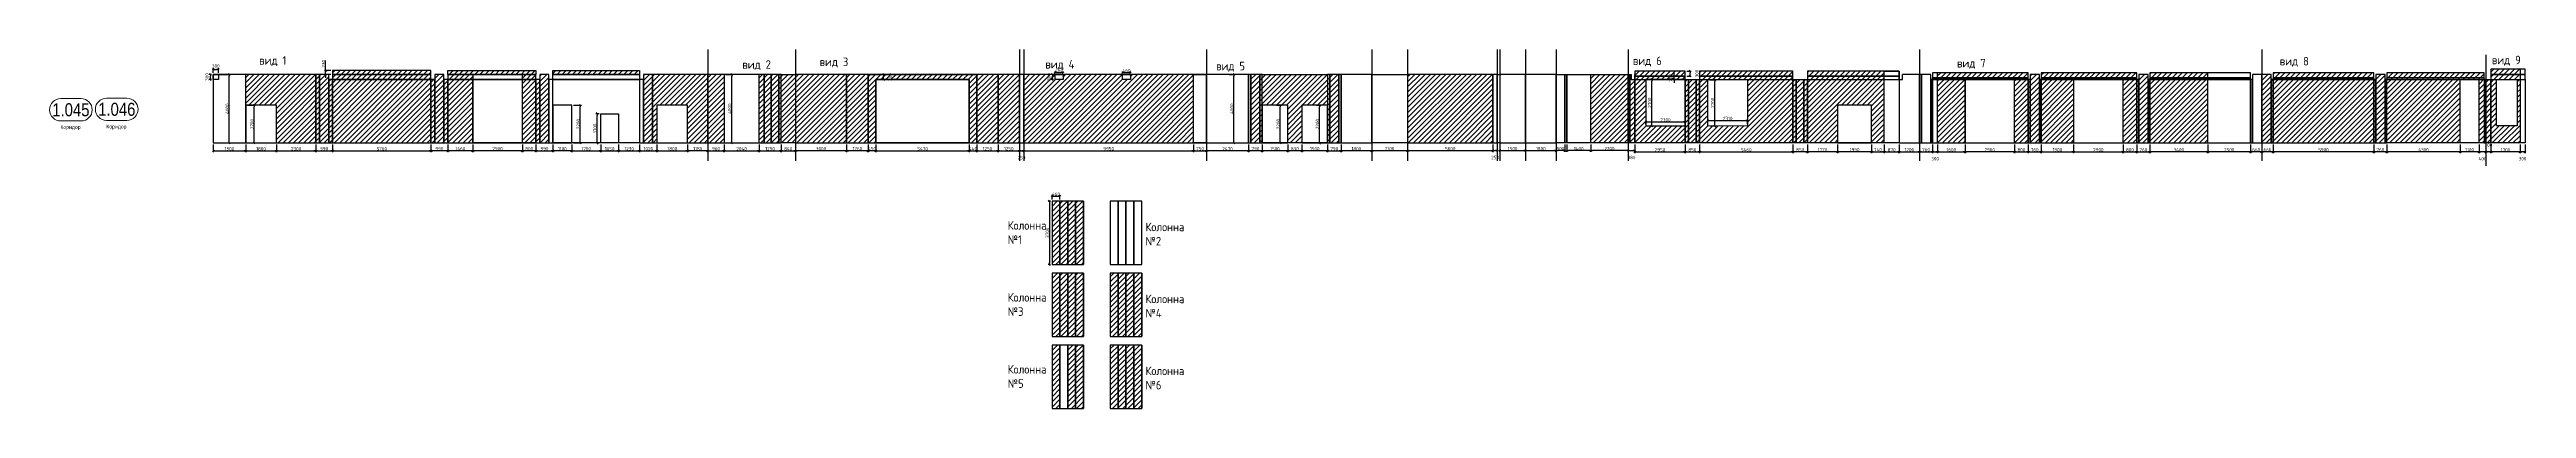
# Model space of a CAD drawing. Header units: millimetres. Extents: x -24360 to 609566, y -391049 to 148426.
# Drawn here: x 235293 to 380337, y -267373 to -246406 of the extents above; entities that cross this region are included whole.
import ezdxf
from ezdxf.enums import TextEntityAlignment as Align

# ---------------------------------------------------------------- set-up
doc = ezdxf.new("R2010")
doc.units = ezdxf.units.MM
doc.layers.get('Defpoints').update_dxf_attribs({"color": 140})
for name, color, linetype, lineweight in [('АР_Area', 5, 'Continuous', 5), ('осново', 7, 'Continuous', 30), ('Уголки', 1, 'Continuous', 30), ('Штриховка', 7, 'Continuous', 30)]:
    doc.layers.add(name, color=color, linetype=linetype, lineweight=lineweight)
doc.styles.add('style1', font='ARIALN.TTF')
doc.styles.add('СПДС', font='isocpeur.ttf', dxfattribs={"width": 0.9})
doc.dimstyles.new('Размера А3', dxfattribs={"dimtxt": 200, "dimasz": 100, "dimexe": 70, "dimexo": 100, "dimgap": 20, "dimtad": 1, "dimdec": 0, "dimrnd": 10, "dimzin": 0, "dimdsep": 46, "dimtxsty": 'СПДС', "dimblk": 'ARROWHEAD_6', "dimcen": 1, "dimclrd": 256, "dimclre": 256, "dimclrt": 256, "dimazin": 0, "dimtfac": 1, "dimtdec": 0, "dimtmove": 2, "dimatfit": 3, "dimfxl": 1, "dimtolj": 1, "dimtzin": 0, "dimarcsym": 0})

# ---------------------------------------------------------------- blocks, each defined once
blk = doc.blocks.new('MOK-МаркаПом_овал_ареал')
for p, q in [((-2.75, 3), (2.75, 3)), ((-2.75, -3), (2.75, -3))]:
    blk.add_line(p, q)
for centre, radius, start, end in [((-2.75, 0), 3, 90, 270), ((-3.75, 0), 3.5, 0, 0.00095), ((2.75, 0), 3, 270, 90)]:
    blk.add_arc(centre, radius, start, end)
at = {"color": 0, "style": 'style1'}
blk.add_attdef('АР-ПОМЕЩЕНИЕ:НОМЕР', text='', height=3.5, dxfattribs=at).set_placement((0, 0), align=Align.MIDDLE)
blk = doc.blocks.new('ARROWHEAD_6')
at = {"color": 0, "linetype": 'Continuous'}
for p, q in [((0, 0), (-1, 0)), ((-0.5, -0.5), (0.5, 0.5))]:
    blk.add_line(p, q, dxfattribs=at)
blk = doc.blocks.new('*D608')
at = {"lineweight": -2, "transparency": 16777216}
for p, q in [((244879, -247755), (244879, -247495)), ((244979, -247565), (245079, -247565)), ((245179, -247755), (245179, -247495))]:
    blk.add_line(p, q, dxfattribs=at)
at = {"layer": 'Defpoints', "color": 0, "lineweight": 15, "transparency": 16777216}
for p in [(244879, -247855), (245179, -247565), (245179, -247855)]:
    blk.add_point(p, dxfattribs=at)
at = {"lineweight": -2, "transparency": 16777216, "xscale": 100, "yscale": 100, "zscale": 100, "rotation": 180}
blk.add_blockref('ARROWHEAD_6', (244879, -247565), dxfattribs=at)
at = {"lineweight": -2, "transparency": 16777216, "xscale": 100, "yscale": 100, "zscale": 100}
blk.add_blockref('ARROWHEAD_6', (245179, -247565), dxfattribs=at)
at = {"transparency": 16777216, "insert": (245029, -247365), "char_height": 200, "attachment_point": 5, "style": 'СПДС'}
blk.add_mtext('\\A1;300', dxfattribs=at)
blk = doc.blocks.new('*D613')
at = {"lineweight": -2, "transparency": 16777216}
for p, q in [((244779, -247855), (244645, -247855)), ((244715, -248055), (244715, -247955)), ((244779, -248155), (244645, -248155))]:
    blk.add_line(p, q, dxfattribs=at)
at = {"layer": 'Defpoints', "color": 0, "lineweight": 15, "transparency": 16777216}
for p in [(244715, -247855), (244879, -247855), (244879, -248155)]:
    blk.add_point(p, dxfattribs=at)
at = {"lineweight": -2, "transparency": 16777216, "xscale": 100, "yscale": 100, "zscale": 100}
for p, rotation in [((244715, -247855), 90), ((244715, -248155), 270)]:
    blk.add_blockref('ARROWHEAD_6', p, dxfattribs=dict(at, rotation=rotation))
at = {"transparency": 16777216, "insert": (244515, -248005), "char_height": 200, "attachment_point": 5, "rotation": 90, "style": 'СПДС'}
blk.add_mtext('\\A1;300', dxfattribs=at)
blk = doc.blocks.new('*D614')
at = {"lineweight": -2, "transparency": 16777216}
for p, q in [((294180, -247755), (294180, -247680)), ((294280, -247750), (294540, -247750)), ((294640, -247755), (294640, -247680))]:
    blk.add_line(p, q, dxfattribs=at)
at = {"layer": 'Defpoints', "color": 0, "lineweight": 15, "transparency": 16777216}
for p in [(294180, -247855), (294640, -247750), (294640, -247855)]:
    blk.add_point(p, dxfattribs=at)
at = {"lineweight": -2, "transparency": 16777216, "xscale": 100, "yscale": 100, "zscale": 100, "rotation": 180}
blk.add_blockref('ARROWHEAD_6', (294180, -247750), dxfattribs=at)
at = {"lineweight": -2, "transparency": 16777216, "xscale": 100, "yscale": 100, "zscale": 100}
blk.add_blockref('ARROWHEAD_6', (294640, -247750), dxfattribs=at)
at = {"transparency": 16777216, "insert": (294410, -247630), "char_height": 200, "attachment_point": 5, "style": 'СПДС'}
blk.add_mtext('\\A1;460', dxfattribs=at)
blk = doc.blocks.new('*D615')
at = {"lineweight": -2, "transparency": 16777216}
for p, q in [((294080, -247855), (293946, -247855)), ((294016, -248055), (294016, -247955)), ((294080, -248155), (293946, -248155))]:
    blk.add_line(p, q, dxfattribs=at)
at = {"layer": 'Defpoints', "color": 0, "lineweight": 15, "transparency": 16777216}
for p in [(294016, -247855), (294180, -247855), (294180, -248155)]:
    blk.add_point(p, dxfattribs=at)
at = {"lineweight": -2, "transparency": 16777216, "xscale": 100, "yscale": 100, "zscale": 100}
for p, rotation in [((294016, -247855), 90), ((294016, -248155), 270)]:
    blk.add_blockref('ARROWHEAD_6', p, dxfattribs=dict(at, rotation=rotation))
at = {"transparency": 16777216, "insert": (293816, -248005), "char_height": 200, "attachment_point": 5, "rotation": 90, "style": 'СПДС'}
blk.add_mtext('\\A1;300', dxfattribs=at)
blk = doc.blocks.new('*D616')
at = {"lineweight": -2, "transparency": 16777216}
for p, q in [((298130, -247755), (298130, -247680)), ((298230, -247750), (298490, -247750)), ((298590, -247755), (298590, -247680))]:
    blk.add_line(p, q, dxfattribs=at)
at = {"layer": 'Defpoints', "color": 0, "lineweight": 15, "transparency": 16777216}
for p in [(298130, -247855), (298590, -247750), (298590, -247855)]:
    blk.add_point(p, dxfattribs=at)
at = {"lineweight": -2, "transparency": 16777216, "xscale": 100, "yscale": 100, "zscale": 100, "rotation": 180}
blk.add_blockref('ARROWHEAD_6', (298130, -247750), dxfattribs=at)
at = {"lineweight": -2, "transparency": 16777216, "xscale": 100, "yscale": 100, "zscale": 100}
blk.add_blockref('ARROWHEAD_6', (298590, -247750), dxfattribs=at)
at = {"transparency": 16777216, "insert": (298360, -247630), "char_height": 200, "attachment_point": 5, "style": 'СПДС'}
blk.add_mtext('\\A1;460', dxfattribs=at)
blk = doc.blocks.new('*D795')
at = {"lineweight": -2, "transparency": 16777216}
for p, q in [((244979, -247855), (245890, -247855)), ((245820, -251755), (245820, -247955)), ((244979, -251855), (245890, -251855))]:
    blk.add_line(p, q, dxfattribs=at)
at = {"layer": 'Defpoints', "color": 0, "lineweight": 15, "transparency": 16777216}
for p in [(244879, -247855), (245820, -247855), (244879, -251855)]:
    blk.add_point(p, dxfattribs=at)
at = {"lineweight": -2, "transparency": 16777216, "xscale": 100, "yscale": 100, "zscale": 100}
for p, rotation in [((245820, -247855), 90), ((245820, -251855), 270)]:
    blk.add_blockref('ARROWHEAD_6', p, dxfattribs=dict(at, rotation=rotation))
at = {"transparency": 16777216, "insert": (245700, -249855), "char_height": 200, "attachment_point": 5, "rotation": 90, "style": 'СПДС'}
blk.add_mtext('\\A1;4000', dxfattribs=at)
blk = doc.blocks.new('*D796')
at = {"lineweight": -2, "transparency": 16777216}
for p, q in [((244879, -251955), (244879, -252390)), ((244979, -252320), (246679, -252320)), ((246779, -251955), (246779, -252390))]:
    blk.add_line(p, q, dxfattribs=at)
at = {"layer": 'Defpoints', "color": 0, "lineweight": 15, "transparency": 16777216}
for p in [(244879, -251855), (246779, -251855), (246779, -252320)]:
    blk.add_point(p, dxfattribs=at)
at = {"lineweight": -2, "transparency": 16777216, "xscale": 100, "yscale": 100, "zscale": 100, "rotation": 180}
blk.add_blockref('ARROWHEAD_6', (244879, -252320), dxfattribs=at)
at = {"lineweight": -2, "transparency": 16777216, "xscale": 100, "yscale": 100, "zscale": 100}
blk.add_blockref('ARROWHEAD_6', (246779, -252320), dxfattribs=at)
at = {"transparency": 16777216, "insert": (245829, -252200), "char_height": 200, "attachment_point": 5, "style": 'СПДС'}
blk.add_mtext('\\A1;1900', dxfattribs=at)
blk = doc.blocks.new('*D797')
at = {"lineweight": -2, "transparency": 16777216}
for p, q in [((246879, -249655), (247340, -249655)), ((247270, -251755), (247270, -249755)), ((246879, -251855), (247340, -251855))]:
    blk.add_line(p, q, dxfattribs=at)
at = {"layer": 'Defpoints', "color": 0, "lineweight": 15, "transparency": 16777216}
for p in [(246779, -249655), (247270, -249655), (246779, -251855)]:
    blk.add_point(p, dxfattribs=at)
at = {"lineweight": -2, "transparency": 16777216, "xscale": 100, "yscale": 100, "zscale": 100}
for p, rotation in [((247270, -249655), 90), ((247270, -251855), 270)]:
    blk.add_blockref('ARROWHEAD_6', p, dxfattribs=dict(at, rotation=rotation))
at = {"transparency": 16777216, "insert": (247150, -250755), "char_height": 200, "attachment_point": 5, "rotation": 90, "style": 'СПДС'}
blk.add_mtext('\\A1;2200', dxfattribs=at)
blk = doc.blocks.new('*D798')
at = {"lineweight": -2, "transparency": 16777216}
for p, q in [((246779, -251955), (246779, -252390)), ((246879, -252320), (248479, -252320)), ((248579, -251955), (248579, -252390))]:
    blk.add_line(p, q, dxfattribs=at)
at = {"layer": 'Defpoints', "color": 0, "lineweight": 15, "transparency": 16777216}
for p in [(246779, -251855), (248579, -251855), (248579, -252320)]:
    blk.add_point(p, dxfattribs=at)
at = {"lineweight": -2, "transparency": 16777216, "xscale": 100, "yscale": 100, "zscale": 100, "rotation": 180}
blk.add_blockref('ARROWHEAD_6', (246779, -252320), dxfattribs=at)
at = {"lineweight": -2, "transparency": 16777216, "xscale": 100, "yscale": 100, "zscale": 100}
blk.add_blockref('ARROWHEAD_6', (248579, -252320), dxfattribs=at)
at = {"transparency": 16777216, "insert": (247679, -252200), "char_height": 200, "attachment_point": 5, "style": 'СПДС'}
blk.add_mtext('\\A1;1800', dxfattribs=at)
blk = doc.blocks.new('*D799')
at = {"lineweight": -2, "transparency": 16777216}
for p, q in [((248579, -251955), (248579, -252390)), ((248679, -252320), (250779, -252320)), ((250879, -251955), (250879, -252390))]:
    blk.add_line(p, q, dxfattribs=at)
at = {"layer": 'Defpoints', "color": 0, "lineweight": 15, "transparency": 16777216}
for p in [(248579, -251855), (250879, -251855), (250879, -252320)]:
    blk.add_point(p, dxfattribs=at)
at = {"lineweight": -2, "transparency": 16777216, "xscale": 100, "yscale": 100, "zscale": 100, "rotation": 180}
blk.add_blockref('ARROWHEAD_6', (248579, -252320), dxfattribs=at)
at = {"lineweight": -2, "transparency": 16777216, "xscale": 100, "yscale": 100, "zscale": 100}
blk.add_blockref('ARROWHEAD_6', (250879, -252320), dxfattribs=at)
at = {"transparency": 16777216, "insert": (249729, -252200), "char_height": 200, "attachment_point": 5, "style": 'СПДС'}
blk.add_mtext('\\A1;2300', dxfattribs=at)
blk = doc.blocks.new('*D800')
at = {"lineweight": -2, "transparency": 16777216}
for p, q in [((250879, -251955), (250879, -252390)), ((250979, -252320), (251769, -252320)), ((251869, -251955), (251869, -252390))]:
    blk.add_line(p, q, dxfattribs=at)
at = {"layer": 'Defpoints', "color": 0, "lineweight": 15, "transparency": 16777216}
for p in [(250879, -251855), (251869, -251855), (251869, -252320)]:
    blk.add_point(p, dxfattribs=at)
at = {"lineweight": -2, "transparency": 16777216, "xscale": 100, "yscale": 100, "zscale": 100, "rotation": 180}
blk.add_blockref('ARROWHEAD_6', (250879, -252320), dxfattribs=at)
at = {"lineweight": -2, "transparency": 16777216, "xscale": 100, "yscale": 100, "zscale": 100}
blk.add_blockref('ARROWHEAD_6', (251869, -252320), dxfattribs=at)
at = {"transparency": 16777216, "insert": (251374, -252200), "char_height": 200, "attachment_point": 5, "style": 'СПДС'}
blk.add_mtext('\\A1;990', dxfattribs=at)
blk = doc.blocks.new('*D801')
at = {"lineweight": -2, "transparency": 16777216}
for p, q in [((251769, -247625), (251390, -247625)), ((251769, -247855), (251390, -247855)), ((251460, -247525), (251460, -247043)), ((251460, -247855), (251460, -247625)), ((251460, -247955), (251460, -248055))]:
    blk.add_line(p, q, dxfattribs=at)
at = {"layer": 'Defpoints', "color": 0, "lineweight": 15, "transparency": 16777216}
for p in [(251460, -247625), (251869, -247625), (251869, -247855)]:
    blk.add_point(p, dxfattribs=at)
at = {"lineweight": -2, "transparency": 16777216, "xscale": 100, "yscale": 100, "zscale": 100}
for p, rotation in [((251460, -247625), 270), ((251460, -247855), 90)]:
    blk.add_blockref('ARROWHEAD_6', p, dxfattribs=dict(at, rotation=rotation))
at = {"transparency": 16777216, "insert": (251340, -247234), "char_height": 200, "attachment_point": 5, "rotation": 90, "style": 'СПДС'}
blk.add_mtext('\\A1;230', dxfattribs=at)
blk = doc.blocks.new('*D802')
at = {"lineweight": -2, "transparency": 16777216}
for p, q in [((251869, -251955), (251869, -252390)), ((251969, -252320), (257529, -252320)), ((257629, -251955), (257629, -252390))]:
    blk.add_line(p, q, dxfattribs=at)
at = {"layer": 'Defpoints', "color": 0, "lineweight": 15, "transparency": 16777216}
for p in [(251869, -251855), (257629, -251855), (257629, -252320)]:
    blk.add_point(p, dxfattribs=at)
at = {"lineweight": -2, "transparency": 16777216, "xscale": 100, "yscale": 100, "zscale": 100, "rotation": 180}
blk.add_blockref('ARROWHEAD_6', (251869, -252320), dxfattribs=at)
at = {"lineweight": -2, "transparency": 16777216, "xscale": 100, "yscale": 100, "zscale": 100}
blk.add_blockref('ARROWHEAD_6', (257629, -252320), dxfattribs=at)
at = {"transparency": 16777216, "insert": (254749, -252200), "char_height": 200, "attachment_point": 5, "style": 'СПДС'}
blk.add_mtext('\\A1;5760', dxfattribs=at)
blk = doc.blocks.new('*D803')
at = {"lineweight": -2, "transparency": 16777216}
for p, q in [((257629, -251955), (257629, -252390)), ((258519, -252320), (257729, -252320)), ((258619, -251955), (258619, -252390))]:
    blk.add_line(p, q, dxfattribs=at)
at = {"layer": 'Defpoints', "color": 0, "lineweight": 15, "transparency": 16777216}
for p in [(257629, -251855), (257629, -252320), (258619, -251855)]:
    blk.add_point(p, dxfattribs=at)
at = {"lineweight": -2, "transparency": 16777216, "xscale": 100, "yscale": 100, "zscale": 100, "rotation": 180}
blk.add_blockref('ARROWHEAD_6', (257629, -252320), dxfattribs=at)
at = {"lineweight": -2, "transparency": 16777216, "xscale": 100, "yscale": 100, "zscale": 100}
blk.add_blockref('ARROWHEAD_6', (258619, -252320), dxfattribs=at)
at = {"transparency": 16777216, "insert": (258124, -252200), "char_height": 200, "attachment_point": 5, "style": 'СПДС'}
blk.add_mtext('\\A1;990', dxfattribs=at)
blk = doc.blocks.new('*D804')
at = {"lineweight": -2, "transparency": 16777216}
for p, q in [((258619, -251955), (258619, -252390)), ((259979, -252320), (258719, -252320)), ((260079, -251955), (260079, -252390))]:
    blk.add_line(p, q, dxfattribs=at)
at = {"layer": 'Defpoints', "color": 0, "lineweight": 15, "transparency": 16777216}
for p in [(258619, -251855), (258619, -252320), (260079, -251855)]:
    blk.add_point(p, dxfattribs=at)
at = {"lineweight": -2, "transparency": 16777216, "xscale": 100, "yscale": 100, "zscale": 100, "rotation": 180}
blk.add_blockref('ARROWHEAD_6', (258619, -252320), dxfattribs=at)
at = {"lineweight": -2, "transparency": 16777216, "xscale": 100, "yscale": 100, "zscale": 100}
blk.add_blockref('ARROWHEAD_6', (260079, -252320), dxfattribs=at)
at = {"transparency": 16777216, "insert": (259349, -252200), "char_height": 200, "attachment_point": 5, "style": 'СПДС'}
blk.add_mtext('\\A1;1460', dxfattribs=at)
blk = doc.blocks.new('*D805')
at = {"lineweight": -2, "transparency": 16777216}
for p, q in [((260079, -251955), (260079, -252390)), ((262879, -252320), (260179, -252320)), ((262979, -251955), (262979, -252390))]:
    blk.add_line(p, q, dxfattribs=at)
at = {"layer": 'Defpoints', "color": 0, "lineweight": 15, "transparency": 16777216}
for p in [(260079, -251855), (260079, -252320), (262979, -251855)]:
    blk.add_point(p, dxfattribs=at)
at = {"lineweight": -2, "transparency": 16777216, "xscale": 100, "yscale": 100, "zscale": 100, "rotation": 180}
blk.add_blockref('ARROWHEAD_6', (260079, -252320), dxfattribs=at)
at = {"lineweight": -2, "transparency": 16777216, "xscale": 100, "yscale": 100, "zscale": 100}
blk.add_blockref('ARROWHEAD_6', (262979, -252320), dxfattribs=at)
at = {"transparency": 16777216, "insert": (261529, -252200), "char_height": 200, "attachment_point": 5, "style": 'СПДС'}
blk.add_mtext('\\A1;2900', dxfattribs=at)
blk = doc.blocks.new('*D806')
at = {"lineweight": -2, "transparency": 16777216}
for p, q in [((262979, -251955), (262979, -252390)), ((263679, -252320), (263079, -252320)), ((263779, -251955), (263779, -252390))]:
    blk.add_line(p, q, dxfattribs=at)
at = {"layer": 'Defpoints', "color": 0, "lineweight": 15, "transparency": 16777216}
for p in [(262979, -251855), (262979, -252320), (263779, -251855)]:
    blk.add_point(p, dxfattribs=at)
at = {"lineweight": -2, "transparency": 16777216, "xscale": 100, "yscale": 100, "zscale": 100, "rotation": 180}
blk.add_blockref('ARROWHEAD_6', (262979, -252320), dxfattribs=at)
at = {"lineweight": -2, "transparency": 16777216, "xscale": 100, "yscale": 100, "zscale": 100}
blk.add_blockref('ARROWHEAD_6', (263779, -252320), dxfattribs=at)
at = {"transparency": 16777216, "insert": (263379, -252200), "char_height": 200, "attachment_point": 5, "style": 'СПДС'}
blk.add_mtext('\\A1;800', dxfattribs=at)
blk = doc.blocks.new('*D807')
at = {"lineweight": -2, "transparency": 16777216}
for p, q in [((263779, -251955), (263779, -252390)), ((263879, -252320), (264669, -252320)), ((264769, -251955), (264769, -252390))]:
    blk.add_line(p, q, dxfattribs=at)
at = {"layer": 'Defpoints', "color": 0, "lineweight": 15, "transparency": 16777216}
for p in [(263779, -251855), (264769, -251855), (264769, -252320)]:
    blk.add_point(p, dxfattribs=at)
at = {"lineweight": -2, "transparency": 16777216, "xscale": 100, "yscale": 100, "zscale": 100, "rotation": 180}
blk.add_blockref('ARROWHEAD_6', (263779, -252320), dxfattribs=at)
at = {"lineweight": -2, "transparency": 16777216, "xscale": 100, "yscale": 100, "zscale": 100}
blk.add_blockref('ARROWHEAD_6', (264769, -252320), dxfattribs=at)
at = {"transparency": 16777216, "insert": (264274, -252200), "char_height": 200, "attachment_point": 5, "style": 'СПДС'}
blk.add_mtext('\\A1;990', dxfattribs=at)
blk = doc.blocks.new('*D808')
at = {"lineweight": -2, "transparency": 16777216}
for p, q in [((264769, -251955), (264769, -252390)), ((265769, -252320), (264869, -252320)), ((265869, -251955), (265869, -252390))]:
    blk.add_line(p, q, dxfattribs=at)
at = {"layer": 'Defpoints', "color": 0, "lineweight": 15, "transparency": 16777216}
for p in [(264769, -251855), (264769, -252320), (265869, -251855)]:
    blk.add_point(p, dxfattribs=at)
at = {"lineweight": -2, "transparency": 16777216, "xscale": 100, "yscale": 100, "zscale": 100, "rotation": 180}
blk.add_blockref('ARROWHEAD_6', (264769, -252320), dxfattribs=at)
at = {"lineweight": -2, "transparency": 16777216, "xscale": 100, "yscale": 100, "zscale": 100}
blk.add_blockref('ARROWHEAD_6', (265869, -252320), dxfattribs=at)
at = {"transparency": 16777216, "insert": (265319, -252200), "char_height": 200, "attachment_point": 5, "style": 'СПДС'}
blk.add_mtext('\\A1;1100', dxfattribs=at)
blk = doc.blocks.new('*D809')
at = {"lineweight": -2, "transparency": 16777216}
for p, q in [((265969, -249655), (266440, -249655)), ((266370, -251755), (266370, -249755)), ((265969, -251855), (266440, -251855))]:
    blk.add_line(p, q, dxfattribs=at)
at = {"layer": 'Defpoints', "color": 0, "lineweight": 15, "transparency": 16777216}
for p in [(265869, -249655), (266370, -249655), (265869, -251855)]:
    blk.add_point(p, dxfattribs=at)
at = {"lineweight": -2, "transparency": 16777216, "xscale": 100, "yscale": 100, "zscale": 100}
for p, rotation in [((266370, -249655), 90), ((266370, -251855), 270)]:
    blk.add_blockref('ARROWHEAD_6', p, dxfattribs=dict(at, rotation=rotation))
at = {"transparency": 16777216, "insert": (266250, -250755), "char_height": 200, "attachment_point": 5, "rotation": 90, "style": 'СПДС'}
blk.add_mtext('\\A1;2200', dxfattribs=at)
blk = doc.blocks.new('*D810')
at = {"lineweight": -2, "transparency": 16777216}
for p, q in [((265869, -251955), (265869, -252390)), ((265969, -252320), (267469, -252320)), ((267569, -251955), (267569, -252390))]:
    blk.add_line(p, q, dxfattribs=at)
at = {"layer": 'Defpoints', "color": 0, "lineweight": 15, "transparency": 16777216}
for p in [(265869, -251855), (267569, -251855), (267569, -252320)]:
    blk.add_point(p, dxfattribs=at)
at = {"lineweight": -2, "transparency": 16777216, "xscale": 100, "yscale": 100, "zscale": 100, "rotation": 180}
blk.add_blockref('ARROWHEAD_6', (265869, -252320), dxfattribs=at)
at = {"lineweight": -2, "transparency": 16777216, "xscale": 100, "yscale": 100, "zscale": 100}
blk.add_blockref('ARROWHEAD_6', (267569, -252320), dxfattribs=at)
at = {"transparency": 16777216, "insert": (266719, -252200), "char_height": 200, "attachment_point": 5, "style": 'СПДС'}
blk.add_mtext('\\A1;1700', dxfattribs=at)
blk = doc.blocks.new('*D811')
at = {"lineweight": -2, "transparency": 16777216}
for p, q in [((267569, -251955), (267569, -252390)), ((267669, -252320), (268519, -252320)), ((268619, -251955), (268619, -252390))]:
    blk.add_line(p, q, dxfattribs=at)
at = {"layer": 'Defpoints', "color": 0, "lineweight": 15, "transparency": 16777216}
for p in [(267569, -251855), (268619, -251855), (268619, -252320)]:
    blk.add_point(p, dxfattribs=at)
at = {"lineweight": -2, "transparency": 16777216, "xscale": 100, "yscale": 100, "zscale": 100, "rotation": 180}
blk.add_blockref('ARROWHEAD_6', (267569, -252320), dxfattribs=at)
at = {"lineweight": -2, "transparency": 16777216, "xscale": 100, "yscale": 100, "zscale": 100}
blk.add_blockref('ARROWHEAD_6', (268619, -252320), dxfattribs=at)
at = {"transparency": 16777216, "insert": (268094, -252200), "char_height": 200, "attachment_point": 5, "style": 'СПДС'}
blk.add_mtext('\\A1;1050', dxfattribs=at)
blk = doc.blocks.new('*D812')
at = {"lineweight": -2, "transparency": 16777216}
for p, q in [((267469, -250155), (267290, -250155)), ((267360, -251755), (267360, -250255)), ((267469, -251855), (267290, -251855))]:
    blk.add_line(p, q, dxfattribs=at)
at = {"layer": 'Defpoints', "color": 0, "lineweight": 15, "transparency": 16777216}
for p in [(267360, -250155), (267569, -250155), (267569, -251855)]:
    blk.add_point(p, dxfattribs=at)
at = {"lineweight": -2, "transparency": 16777216, "xscale": 100, "yscale": 100, "zscale": 100}
for p, rotation in [((267360, -250155), 90), ((267360, -251855), 270)]:
    blk.add_blockref('ARROWHEAD_6', p, dxfattribs=dict(at, rotation=rotation))
at = {"transparency": 16777216, "insert": (267240, -251005), "char_height": 200, "attachment_point": 5, "rotation": 90, "style": 'СПДС'}
blk.add_mtext('\\A1;1700', dxfattribs=at)
blk = doc.blocks.new('*D813')
at = {"lineweight": -2, "transparency": 16777216}
for p, q in [((268619, -251955), (268619, -252390)), ((268719, -252320), (269749, -252320)), ((269849, -251955), (269849, -252390))]:
    blk.add_line(p, q, dxfattribs=at)
at = {"layer": 'Defpoints', "color": 0, "lineweight": 15, "transparency": 16777216}
for p in [(268619, -251855), (269849, -251855), (269849, -252320)]:
    blk.add_point(p, dxfattribs=at)
at = {"lineweight": -2, "transparency": 16777216, "xscale": 100, "yscale": 100, "zscale": 100, "rotation": 180}
blk.add_blockref('ARROWHEAD_6', (268619, -252320), dxfattribs=at)
at = {"lineweight": -2, "transparency": 16777216, "xscale": 100, "yscale": 100, "zscale": 100}
blk.add_blockref('ARROWHEAD_6', (269849, -252320), dxfattribs=at)
at = {"transparency": 16777216, "insert": (269234, -252200), "char_height": 200, "attachment_point": 5, "style": 'СПДС'}
blk.add_mtext('\\A1;1230', dxfattribs=at)
blk = doc.blocks.new('*D814')
at = {"lineweight": -2, "transparency": 16777216}
for p, q in [((269849, -251955), (269849, -252390)), ((269949, -252320), (270764, -252320)), ((270864, -251955), (270864, -252390))]:
    blk.add_line(p, q, dxfattribs=at)
at = {"layer": 'Defpoints', "color": 0, "lineweight": 15, "transparency": 16777216}
for p in [(269849, -251855), (270864, -251855), (270864, -252320)]:
    blk.add_point(p, dxfattribs=at)
at = {"lineweight": -2, "transparency": 16777216, "xscale": 100, "yscale": 100, "zscale": 100, "rotation": 180}
blk.add_blockref('ARROWHEAD_6', (269849, -252320), dxfattribs=at)
at = {"lineweight": -2, "transparency": 16777216, "xscale": 100, "yscale": 100, "zscale": 100}
blk.add_blockref('ARROWHEAD_6', (270864, -252320), dxfattribs=at)
at = {"transparency": 16777216, "insert": (270357, -252200), "char_height": 200, "attachment_point": 5, "style": 'СПДС'}
blk.add_mtext('\\A1;1020', dxfattribs=at)
blk = doc.blocks.new('*D815')
at = {"lineweight": -2, "transparency": 16777216}
for p, q in [((270864, -251955), (270864, -252390)), ((270964, -252320), (272559, -252320)), ((272659, -251955), (272659, -252390))]:
    blk.add_line(p, q, dxfattribs=at)
at = {"layer": 'Defpoints', "color": 0, "lineweight": 15, "transparency": 16777216}
for p in [(270864, -251855), (272659, -251855), (272659, -252320)]:
    blk.add_point(p, dxfattribs=at)
at = {"lineweight": -2, "transparency": 16777216, "xscale": 100, "yscale": 100, "zscale": 100, "rotation": 180}
blk.add_blockref('ARROWHEAD_6', (270864, -252320), dxfattribs=at)
at = {"lineweight": -2, "transparency": 16777216, "xscale": 100, "yscale": 100, "zscale": 100}
blk.add_blockref('ARROWHEAD_6', (272659, -252320), dxfattribs=at)
at = {"transparency": 16777216, "insert": (271762, -252200), "char_height": 200, "attachment_point": 5, "style": 'СПДС'}
blk.add_mtext('\\A1;1800', dxfattribs=at)
blk = doc.blocks.new('*D816')
at = {"lineweight": -2, "transparency": 16777216}
for p, q in [((272659, -251955), (272659, -252390)), ((273739, -252320), (272759, -252320)), ((273839, -251955), (273839, -252390))]:
    blk.add_line(p, q, dxfattribs=at)
at = {"layer": 'Defpoints', "color": 0, "lineweight": 15, "transparency": 16777216}
for p in [(272659, -251855), (272659, -252320), (273839, -251855)]:
    blk.add_point(p, dxfattribs=at)
at = {"lineweight": -2, "transparency": 16777216, "xscale": 100, "yscale": 100, "zscale": 100, "rotation": 180}
blk.add_blockref('ARROWHEAD_6', (272659, -252320), dxfattribs=at)
at = {"lineweight": -2, "transparency": 16777216, "xscale": 100, "yscale": 100, "zscale": 100}
blk.add_blockref('ARROWHEAD_6', (273839, -252320), dxfattribs=at)
at = {"transparency": 16777216, "insert": (273249, -252200), "char_height": 200, "attachment_point": 5, "style": 'СПДС'}
blk.add_mtext('\\A1;1180', dxfattribs=at)
blk = doc.blocks.new('*D817')
at = {"lineweight": -2, "transparency": 16777216}
for p, q in [((273839, -251955), (273839, -252390)), ((273939, -252320), (274699, -252320)), ((274799, -251955), (274799, -252390))]:
    blk.add_line(p, q, dxfattribs=at)
at = {"layer": 'Defpoints', "color": 0, "lineweight": 15, "transparency": 16777216}
for p in [(273839, -251855), (274799, -251855), (274799, -252320)]:
    blk.add_point(p, dxfattribs=at)
at = {"lineweight": -2, "transparency": 16777216, "xscale": 100, "yscale": 100, "zscale": 100, "rotation": 180}
blk.add_blockref('ARROWHEAD_6', (273839, -252320), dxfattribs=at)
at = {"lineweight": -2, "transparency": 16777216, "xscale": 100, "yscale": 100, "zscale": 100}
blk.add_blockref('ARROWHEAD_6', (274799, -252320), dxfattribs=at)
at = {"transparency": 16777216, "insert": (274319, -252200), "char_height": 200, "attachment_point": 5, "style": 'СПДС'}
blk.add_mtext('\\A1;960', dxfattribs=at)
blk = doc.blocks.new('*D818')
at = {"lineweight": -2, "transparency": 16777216}
for p, q in [((274799, -251955), (274799, -252390)), ((274899, -252320), (276739, -252320)), ((276839, -251955), (276839, -252390))]:
    blk.add_line(p, q, dxfattribs=at)
at = {"layer": 'Defpoints', "color": 0, "lineweight": 15, "transparency": 16777216}
for p in [(274799, -251855), (276839, -251855), (276839, -252320)]:
    blk.add_point(p, dxfattribs=at)
at = {"lineweight": -2, "transparency": 16777216, "xscale": 100, "yscale": 100, "zscale": 100, "rotation": 180}
blk.add_blockref('ARROWHEAD_6', (274799, -252320), dxfattribs=at)
at = {"lineweight": -2, "transparency": 16777216, "xscale": 100, "yscale": 100, "zscale": 100}
blk.add_blockref('ARROWHEAD_6', (276839, -252320), dxfattribs=at)
at = {"transparency": 16777216, "insert": (275819, -252200), "char_height": 200, "attachment_point": 5, "style": 'СПДС'}
blk.add_mtext('\\A1;2040', dxfattribs=at)
blk = doc.blocks.new('*D819')
at = {"lineweight": -2, "transparency": 16777216}
for p, q in [((274899, -247855), (275310, -247855)), ((275240, -251755), (275240, -247955)), ((274899, -251855), (275310, -251855))]:
    blk.add_line(p, q, dxfattribs=at)
at = {"layer": 'Defpoints', "color": 0, "lineweight": 15, "transparency": 16777216}
for p in [(274799, -247855), (275240, -247855), (274799, -251855)]:
    blk.add_point(p, dxfattribs=at)
at = {"lineweight": -2, "transparency": 16777216, "xscale": 100, "yscale": 100, "zscale": 100}
for p, rotation in [((275240, -247855), 90), ((275240, -251855), 270)]:
    blk.add_blockref('ARROWHEAD_6', p, dxfattribs=dict(at, rotation=rotation))
at = {"transparency": 16777216, "insert": (275120, -249855), "char_height": 200, "attachment_point": 5, "rotation": 90, "style": 'СПДС'}
blk.add_mtext('\\A1;4000', dxfattribs=at)
blk = doc.blocks.new('*D820')
at = {"lineweight": -2, "transparency": 16777216}
for p, q in [((276839, -251955), (276839, -252390)), ((276939, -252320), (278029, -252320)), ((278129, -251955), (278129, -252390))]:
    blk.add_line(p, q, dxfattribs=at)
at = {"layer": 'Defpoints', "color": 0, "lineweight": 15, "transparency": 16777216}
for p in [(276839, -251855), (278129, -251855), (278129, -252320)]:
    blk.add_point(p, dxfattribs=at)
at = {"lineweight": -2, "transparency": 16777216, "xscale": 100, "yscale": 100, "zscale": 100, "rotation": 180}
blk.add_blockref('ARROWHEAD_6', (276839, -252320), dxfattribs=at)
at = {"lineweight": -2, "transparency": 16777216, "xscale": 100, "yscale": 100, "zscale": 100}
blk.add_blockref('ARROWHEAD_6', (278129, -252320), dxfattribs=at)
at = {"transparency": 16777216, "insert": (277484, -252200), "char_height": 200, "attachment_point": 5, "style": 'СПДС'}
blk.add_mtext('\\A1;1290', dxfattribs=at)
blk = doc.blocks.new('*D821')
at = {"lineweight": -2, "transparency": 16777216}
for p, q in [((278129, -251955), (278129, -252390)), ((278229, -252320), (278869, -252320)), ((278969, -251955), (278969, -252390))]:
    blk.add_line(p, q, dxfattribs=at)
at = {"layer": 'Defpoints', "color": 0, "lineweight": 15, "transparency": 16777216}
for p in [(278129, -251855), (278969, -251855), (278969, -252320)]:
    blk.add_point(p, dxfattribs=at)
at = {"lineweight": -2, "transparency": 16777216, "xscale": 100, "yscale": 100, "zscale": 100, "rotation": 180}
blk.add_blockref('ARROWHEAD_6', (278129, -252320), dxfattribs=at)
at = {"lineweight": -2, "transparency": 16777216, "xscale": 100, "yscale": 100, "zscale": 100}
blk.add_blockref('ARROWHEAD_6', (278969, -252320), dxfattribs=at)
at = {"transparency": 16777216, "insert": (278549, -252200), "char_height": 200, "attachment_point": 5, "style": 'СПДС'}
blk.add_mtext('\\A1;840', dxfattribs=at)
blk = doc.blocks.new('*D822')
at = {"lineweight": -2, "transparency": 16777216}
for p, q in [((278969, -251955), (278969, -252390)), ((281869, -252320), (279069, -252320)), ((281969, -251955), (281969, -252390))]:
    blk.add_line(p, q, dxfattribs=at)
at = {"layer": 'Defpoints', "color": 0, "lineweight": 15, "transparency": 16777216}
for p in [(278969, -251855), (278969, -252320), (281969, -251855)]:
    blk.add_point(p, dxfattribs=at)
at = {"lineweight": -2, "transparency": 16777216, "xscale": 100, "yscale": 100, "zscale": 100, "rotation": 180}
blk.add_blockref('ARROWHEAD_6', (278969, -252320), dxfattribs=at)
at = {"lineweight": -2, "transparency": 16777216, "xscale": 100, "yscale": 100, "zscale": 100}
blk.add_blockref('ARROWHEAD_6', (281969, -252320), dxfattribs=at)
at = {"transparency": 16777216, "insert": (280469, -252200), "char_height": 200, "attachment_point": 5, "style": 'СПДС'}
blk.add_mtext('\\A1;3000', dxfattribs=at)
blk = doc.blocks.new('*D823')
at = {"lineweight": -2, "transparency": 16777216}
for p, q in [((281969, -251955), (281969, -252390)), ((283129, -252320), (282069, -252320)), ((283229, -251955), (283229, -252390))]:
    blk.add_line(p, q, dxfattribs=at)
at = {"layer": 'Defpoints', "color": 0, "lineweight": 15, "transparency": 16777216}
for p in [(281969, -251855), (281969, -252320), (283229, -251855)]:
    blk.add_point(p, dxfattribs=at)
at = {"lineweight": -2, "transparency": 16777216, "xscale": 100, "yscale": 100, "zscale": 100, "rotation": 180}
blk.add_blockref('ARROWHEAD_6', (281969, -252320), dxfattribs=at)
at = {"lineweight": -2, "transparency": 16777216, "xscale": 100, "yscale": 100, "zscale": 100}
blk.add_blockref('ARROWHEAD_6', (283229, -252320), dxfattribs=at)
at = {"transparency": 16777216, "insert": (282599, -252200), "char_height": 200, "attachment_point": 5, "style": 'СПДС'}
blk.add_mtext('\\A1;1260', dxfattribs=at)
blk = doc.blocks.new('*D824')
at = {"lineweight": -2, "transparency": 16777216}
for p, q in [((283229, -251955), (283229, -252390)), ((283579, -252320), (283329, -252320)), ((283679, -251955), (283679, -252390))]:
    blk.add_line(p, q, dxfattribs=at)
at = {"layer": 'Defpoints', "color": 0, "lineweight": 15, "transparency": 16777216}
for p in [(283229, -251855), (283229, -252320), (283679, -251855)]:
    blk.add_point(p, dxfattribs=at)
at = {"lineweight": -2, "transparency": 16777216, "xscale": 100, "yscale": 100, "zscale": 100, "rotation": 180}
blk.add_blockref('ARROWHEAD_6', (283229, -252320), dxfattribs=at)
at = {"lineweight": -2, "transparency": 16777216, "xscale": 100, "yscale": 100, "zscale": 100}
blk.add_blockref('ARROWHEAD_6', (283679, -252320), dxfattribs=at)
at = {"transparency": 16777216, "insert": (283454, -252200), "char_height": 200, "attachment_point": 5, "style": 'СПДС'}
blk.add_mtext('\\A1;450', dxfattribs=at)
blk = doc.blocks.new('*D825')
at = {"lineweight": -2, "transparency": 16777216}
for p, q in [((283779, -247855), (284200, -247855)), ((284130, -248055), (284130, -247955)), ((283779, -248155), (284200, -248155))]:
    blk.add_line(p, q, dxfattribs=at)
at = {"layer": 'Defpoints', "color": 0, "lineweight": 15, "transparency": 16777216}
for p in [(283679, -247855), (284130, -247855), (283679, -248155)]:
    blk.add_point(p, dxfattribs=at)
at = {"lineweight": -2, "transparency": 16777216, "xscale": 100, "yscale": 100, "zscale": 100}
for p, rotation in [((284130, -247855), 90), ((284130, -248155), 270)]:
    blk.add_blockref('ARROWHEAD_6', p, dxfattribs=dict(at, rotation=rotation))
at = {"transparency": 16777216, "insert": (284530, -248005), "char_height": 200, "attachment_point": 5, "rotation": 90, "style": 'СПДС'}
blk.add_mtext('\\A1;300', dxfattribs=at)
blk = doc.blocks.new('*D826')
at = {"lineweight": -2, "transparency": 16777216}
for p, q in [((283679, -251955), (283679, -252390)), ((283779, -252320), (289049, -252320)), ((289149, -251955), (289149, -252390))]:
    blk.add_line(p, q, dxfattribs=at)
at = {"layer": 'Defpoints', "color": 0, "lineweight": 15, "transparency": 16777216}
for p in [(283679, -251855), (289149, -251855), (289149, -252320)]:
    blk.add_point(p, dxfattribs=at)
at = {"lineweight": -2, "transparency": 16777216, "xscale": 100, "yscale": 100, "zscale": 100, "rotation": 180}
blk.add_blockref('ARROWHEAD_6', (283679, -252320), dxfattribs=at)
at = {"lineweight": -2, "transparency": 16777216, "xscale": 100, "yscale": 100, "zscale": 100}
blk.add_blockref('ARROWHEAD_6', (289149, -252320), dxfattribs=at)
at = {"transparency": 16777216, "insert": (286414, -252200), "char_height": 200, "attachment_point": 5, "style": 'СПДС'}
blk.add_mtext('\\A1;5470', dxfattribs=at)
blk = doc.blocks.new('*D827')
at = {"lineweight": -2, "transparency": 16777216}
for p, q in [((289149, -251955), (289149, -252390)), ((289249, -252320), (289489, -252320)), ((289589, -251955), (289589, -252390))]:
    blk.add_line(p, q, dxfattribs=at)
at = {"layer": 'Defpoints', "color": 0, "lineweight": 15, "transparency": 16777216}
for p in [(289149, -251855), (289589, -251855), (289589, -252320)]:
    blk.add_point(p, dxfattribs=at)
at = {"lineweight": -2, "transparency": 16777216, "xscale": 100, "yscale": 100, "zscale": 100, "rotation": 180}
blk.add_blockref('ARROWHEAD_6', (289149, -252320), dxfattribs=at)
at = {"lineweight": -2, "transparency": 16777216, "xscale": 100, "yscale": 100, "zscale": 100}
blk.add_blockref('ARROWHEAD_6', (289589, -252320), dxfattribs=at)
at = {"transparency": 16777216, "insert": (289369, -252200), "char_height": 200, "attachment_point": 5, "style": 'СПДС'}
blk.add_mtext('\\A1;440', dxfattribs=at)
blk = doc.blocks.new('*D828')
at = {"lineweight": -2, "transparency": 16777216}
for p, q in [((289589, -251955), (289589, -252390)), ((289689, -252320), (290739, -252320)), ((290839, -251955), (290839, -252390))]:
    blk.add_line(p, q, dxfattribs=at)
at = {"layer": 'Defpoints', "color": 0, "lineweight": 15, "transparency": 16777216}
for p in [(289589, -251855), (290839, -251855), (290839, -252320)]:
    blk.add_point(p, dxfattribs=at)
at = {"lineweight": -2, "transparency": 16777216, "xscale": 100, "yscale": 100, "zscale": 100, "rotation": 180}
blk.add_blockref('ARROWHEAD_6', (289589, -252320), dxfattribs=at)
at = {"lineweight": -2, "transparency": 16777216, "xscale": 100, "yscale": 100, "zscale": 100}
blk.add_blockref('ARROWHEAD_6', (290839, -252320), dxfattribs=at)
at = {"transparency": 16777216, "insert": (290214, -252200), "char_height": 200, "attachment_point": 5, "style": 'СПДС'}
blk.add_mtext('\\A1;1250', dxfattribs=at)
blk = doc.blocks.new('*D829')
at = {"lineweight": -2, "transparency": 16777216}
for p, q in [((290839, -251955), (290839, -252390)), ((290939, -252320), (291989, -252320)), ((292089, -251955), (292089, -252390))]:
    blk.add_line(p, q, dxfattribs=at)
at = {"layer": 'Defpoints', "color": 0, "lineweight": 15, "transparency": 16777216}
for p in [(290839, -251855), (292089, -251855), (292089, -252320)]:
    blk.add_point(p, dxfattribs=at)
at = {"lineweight": -2, "transparency": 16777216, "xscale": 100, "yscale": 100, "zscale": 100, "rotation": 180}
blk.add_blockref('ARROWHEAD_6', (290839, -252320), dxfattribs=at)
at = {"lineweight": -2, "transparency": 16777216, "xscale": 100, "yscale": 100, "zscale": 100}
blk.add_blockref('ARROWHEAD_6', (292089, -252320), dxfattribs=at)
at = {"transparency": 16777216, "insert": (291464, -252200), "char_height": 200, "attachment_point": 5, "style": 'СПДС'}
blk.add_mtext('\\A1;1250', dxfattribs=at)
blk = doc.blocks.new('*D830')
at = {"lineweight": -2, "transparency": 16777216}
for p, q in [((292089, -251955), (292089, -252390)), ((292189, -252320), (292239, -252320)), ((292339, -251955), (292339, -252390))]:
    blk.add_line(p, q, dxfattribs=at)
at = {"layer": 'Defpoints', "color": 0, "lineweight": 15, "transparency": 16777216}
for p in [(292089, -251855), (292339, -251855), (292339, -252320)]:
    blk.add_point(p, dxfattribs=at)
at = {"lineweight": -2, "transparency": 16777216, "xscale": 100, "yscale": 100, "zscale": 100, "rotation": 180}
blk.add_blockref('ARROWHEAD_6', (292089, -252320), dxfattribs=at)
at = {"lineweight": -2, "transparency": 16777216, "xscale": 100, "yscale": 100, "zscale": 100}
blk.add_blockref('ARROWHEAD_6', (292339, -252320), dxfattribs=at)
at = {"transparency": 16777216, "insert": (292214, -252720), "char_height": 200, "attachment_point": 5, "style": 'СПДС'}
blk.add_mtext('\\A1;250', dxfattribs=at)
blk = doc.blocks.new('*D831')
at = {"lineweight": -2, "transparency": 16777216}
for p, q in [((292339, -251955), (292339, -252390)), ((292439, -252320), (302189, -252320)), ((302289, -251955), (302289, -252390))]:
    blk.add_line(p, q, dxfattribs=at)
at = {"layer": 'Defpoints', "color": 0, "lineweight": 15, "transparency": 16777216}
for p in [(292339, -251855), (302289, -251855), (302289, -252320)]:
    blk.add_point(p, dxfattribs=at)
at = {"lineweight": -2, "transparency": 16777216, "xscale": 100, "yscale": 100, "zscale": 100, "rotation": 180}
blk.add_blockref('ARROWHEAD_6', (292339, -252320), dxfattribs=at)
at = {"lineweight": -2, "transparency": 16777216, "xscale": 100, "yscale": 100, "zscale": 100}
blk.add_blockref('ARROWHEAD_6', (302289, -252320), dxfattribs=at)
at = {"transparency": 16777216, "insert": (297314, -252200), "char_height": 200, "attachment_point": 5, "style": 'СПДС'}
blk.add_mtext('\\A1;9950', dxfattribs=at)
blk = doc.blocks.new('*D832')
at = {"lineweight": -2, "transparency": 16777216}
for p, q in [((302289, -252070), (302289, -252390)), ((302389, -252320), (302939, -252320)), ((303039, -251955), (303039, -252390))]:
    blk.add_line(p, q, dxfattribs=at)
at = {"layer": 'Defpoints', "color": 0, "lineweight": 15, "transparency": 16777216}
for p in [(302289, -251970), (303039, -251855), (303039, -252320)]:
    blk.add_point(p, dxfattribs=at)
at = {"lineweight": -2, "transparency": 16777216, "xscale": 100, "yscale": 100, "zscale": 100, "rotation": 180}
blk.add_blockref('ARROWHEAD_6', (302289, -252320), dxfattribs=at)
at = {"lineweight": -2, "transparency": 16777216, "xscale": 100, "yscale": 100, "zscale": 100}
blk.add_blockref('ARROWHEAD_6', (303039, -252320), dxfattribs=at)
at = {"transparency": 16777216, "insert": (302664, -252200), "char_height": 200, "attachment_point": 5, "style": 'СПДС'}
blk.add_mtext('\\A1;750', dxfattribs=at)
blk = doc.blocks.new('*D833')
at = {"lineweight": -2, "transparency": 16777216}
for p, q in [((303039, -251955), (303039, -252391)), ((305409, -252321), (303139, -252321)), ((305509, -251955), (305509, -252391))]:
    blk.add_line(p, q, dxfattribs=at)
at = {"layer": 'Defpoints', "color": 0, "lineweight": 15, "transparency": 16777216}
for p in [(303039, -251855), (303039, -252321), (305509, -251855)]:
    blk.add_point(p, dxfattribs=at)
at = {"lineweight": -2, "transparency": 16777216, "xscale": 100, "yscale": 100, "zscale": 100, "rotation": 180}
blk.add_blockref('ARROWHEAD_6', (303039, -252321), dxfattribs=at)
at = {"lineweight": -2, "transparency": 16777216, "xscale": 100, "yscale": 100, "zscale": 100}
blk.add_blockref('ARROWHEAD_6', (305509, -252321), dxfattribs=at)
at = {"transparency": 16777216, "insert": (304274, -252201), "char_height": 200, "attachment_point": 5, "style": 'СПДС'}
blk.add_mtext('\\A1;2470', dxfattribs=at)
blk = doc.blocks.new('*D834')
at = {"lineweight": -2, "transparency": 16777216}
for p, q in [((305509, -251955), (305509, -252391)), ((306199, -252321), (305609, -252321)), ((306299, -251955), (306299, -252391))]:
    blk.add_line(p, q, dxfattribs=at)
at = {"layer": 'Defpoints', "color": 0, "lineweight": 15, "transparency": 16777216}
for p in [(305509, -251855), (305509, -252321), (306299, -251855)]:
    blk.add_point(p, dxfattribs=at)
at = {"lineweight": -2, "transparency": 16777216, "xscale": 100, "yscale": 100, "zscale": 100, "rotation": 180}
blk.add_blockref('ARROWHEAD_6', (305509, -252321), dxfattribs=at)
at = {"lineweight": -2, "transparency": 16777216, "xscale": 100, "yscale": 100, "zscale": 100}
blk.add_blockref('ARROWHEAD_6', (306299, -252321), dxfattribs=at)
at = {"transparency": 16777216, "insert": (305904, -252201), "char_height": 200, "attachment_point": 5, "style": 'СПДС'}
blk.add_mtext('\\A1;790', dxfattribs=at)
blk = doc.blocks.new('*D835')
at = {"lineweight": -2, "transparency": 16777216}
for p, q in [((306299, -251955), (306299, -252390)), ((307699, -252320), (306399, -252320)), ((307799, -251955), (307799, -252390))]:
    blk.add_line(p, q, dxfattribs=at)
at = {"layer": 'Defpoints', "color": 0, "lineweight": 15, "transparency": 16777216}
for p in [(306299, -251855), (306299, -252320), (307799, -251855)]:
    blk.add_point(p, dxfattribs=at)
at = {"lineweight": -2, "transparency": 16777216, "xscale": 100, "yscale": 100, "zscale": 100, "rotation": 180}
blk.add_blockref('ARROWHEAD_6', (306299, -252320), dxfattribs=at)
at = {"lineweight": -2, "transparency": 16777216, "xscale": 100, "yscale": 100, "zscale": 100}
blk.add_blockref('ARROWHEAD_6', (307799, -252320), dxfattribs=at)
at = {"transparency": 16777216, "insert": (307049, -252200), "char_height": 200, "attachment_point": 5, "style": 'СПДС'}
blk.add_mtext('\\A1;1500', dxfattribs=at)
blk = doc.blocks.new('*D836')
at = {"lineweight": -2, "transparency": 16777216}
for p, q in [((307799, -251955), (307799, -252390)), ((308529, -252320), (307899, -252320)), ((308629, -251955), (308629, -252390))]:
    blk.add_line(p, q, dxfattribs=at)
at = {"layer": 'Defpoints', "color": 0, "lineweight": 15, "transparency": 16777216}
for p in [(307799, -251855), (307799, -252320), (308629, -251855)]:
    blk.add_point(p, dxfattribs=at)
at = {"lineweight": -2, "transparency": 16777216, "xscale": 100, "yscale": 100, "zscale": 100, "rotation": 180}
blk.add_blockref('ARROWHEAD_6', (307799, -252320), dxfattribs=at)
at = {"lineweight": -2, "transparency": 16777216, "xscale": 100, "yscale": 100, "zscale": 100}
blk.add_blockref('ARROWHEAD_6', (308629, -252320), dxfattribs=at)
at = {"transparency": 16777216, "insert": (308214, -252200), "char_height": 200, "attachment_point": 5, "style": 'СПДС'}
blk.add_mtext('\\A1;830', dxfattribs=at)
blk = doc.blocks.new('*D837')
at = {"lineweight": -2, "transparency": 16777216}
for p, q in [((308629, -251955), (308629, -252390)), ((310029, -252320), (308729, -252320)), ((310129, -251955), (310129, -252390))]:
    blk.add_line(p, q, dxfattribs=at)
at = {"layer": 'Defpoints', "color": 0, "lineweight": 15, "transparency": 16777216}
for p in [(308629, -251855), (308629, -252320), (310129, -251855)]:
    blk.add_point(p, dxfattribs=at)
at = {"lineweight": -2, "transparency": 16777216, "xscale": 100, "yscale": 100, "zscale": 100, "rotation": 180}
blk.add_blockref('ARROWHEAD_6', (308629, -252320), dxfattribs=at)
at = {"lineweight": -2, "transparency": 16777216, "xscale": 100, "yscale": 100, "zscale": 100}
blk.add_blockref('ARROWHEAD_6', (310129, -252320), dxfattribs=at)
at = {"transparency": 16777216, "insert": (309379, -252200), "char_height": 200, "attachment_point": 5, "style": 'СПДС'}
blk.add_mtext('\\A1;1500', dxfattribs=at)
blk = doc.blocks.new('*D838')
at = {"lineweight": -2, "transparency": 16777216}
for p, q in [((307149, -249655), (307430, -249655)), ((307360, -251755), (307360, -249755)), ((307149, -251855), (307430, -251855))]:
    blk.add_line(p, q, dxfattribs=at)
at = {"layer": 'Defpoints', "color": 0, "lineweight": 15, "transparency": 16777216}
for p in [(307049, -249655), (307360, -249655), (307049, -251855)]:
    blk.add_point(p, dxfattribs=at)
at = {"lineweight": -2, "transparency": 16777216, "xscale": 100, "yscale": 100, "zscale": 100}
for p, rotation in [((307360, -249655), 90), ((307360, -251855), 270)]:
    blk.add_blockref('ARROWHEAD_6', p, dxfattribs=dict(at, rotation=rotation))
at = {"transparency": 16777216, "insert": (307240, -250755), "char_height": 200, "attachment_point": 5, "rotation": 90, "style": 'СПДС'}
blk.add_mtext('\\A1;2200', dxfattribs=at)
blk = doc.blocks.new('*D839')
at = {"lineweight": -2, "transparency": 16777216}
for p, q in [((309479, -249655), (309730, -249655)), ((309660, -251755), (309660, -249755)), ((309479, -251855), (309730, -251855))]:
    blk.add_line(p, q, dxfattribs=at)
at = {"layer": 'Defpoints', "color": 0, "lineweight": 15, "transparency": 16777216}
for p in [(309379, -249655), (309660, -249655), (309379, -251855)]:
    blk.add_point(p, dxfattribs=at)
at = {"lineweight": -2, "transparency": 16777216, "xscale": 100, "yscale": 100, "zscale": 100}
for p, rotation in [((309660, -249655), 90), ((309660, -251855), 270)]:
    blk.add_blockref('ARROWHEAD_6', p, dxfattribs=dict(at, rotation=rotation))
at = {"transparency": 16777216, "insert": (309540, -250755), "char_height": 200, "attachment_point": 5, "rotation": 90, "style": 'СПДС'}
blk.add_mtext('\\A1;2200', dxfattribs=at)
blk = doc.blocks.new('*D840')
at = {"lineweight": -2, "transparency": 16777216}
for p, q in [((304374, -247855), (304720, -247855)), ((304650, -251755), (304650, -247955)), ((304374, -251855), (304720, -251855))]:
    blk.add_line(p, q, dxfattribs=at)
at = {"layer": 'Defpoints', "color": 0, "lineweight": 15, "transparency": 16777216}
for p in [(304274, -247855), (304650, -247855), (304274, -251855)]:
    blk.add_point(p, dxfattribs=at)
at = {"lineweight": -2, "transparency": 16777216, "xscale": 100, "yscale": 100, "zscale": 100}
for p, rotation in [((304650, -247855), 90), ((304650, -251855), 270)]:
    blk.add_blockref('ARROWHEAD_6', p, dxfattribs=dict(at, rotation=rotation))
at = {"transparency": 16777216, "insert": (304530, -249855), "char_height": 200, "attachment_point": 5, "rotation": 90, "style": 'СПДС'}
blk.add_mtext('\\A1;4000', dxfattribs=at)
blk = doc.blocks.new('*D841')
at = {"lineweight": -2, "transparency": 16777216}
for p, q in [((310129, -251955), (310129, -252390)), ((310229, -252320), (310819, -252320)), ((310919, -251955), (310919, -252390))]:
    blk.add_line(p, q, dxfattribs=at)
at = {"layer": 'Defpoints', "color": 0, "lineweight": 15, "transparency": 16777216}
for p in [(310129, -251855), (310919, -251855), (310919, -252320)]:
    blk.add_point(p, dxfattribs=at)
at = {"lineweight": -2, "transparency": 16777216, "xscale": 100, "yscale": 100, "zscale": 100, "rotation": 180}
blk.add_blockref('ARROWHEAD_6', (310129, -252320), dxfattribs=at)
at = {"lineweight": -2, "transparency": 16777216, "xscale": 100, "yscale": 100, "zscale": 100}
blk.add_blockref('ARROWHEAD_6', (310919, -252320), dxfattribs=at)
at = {"transparency": 16777216, "insert": (310524, -252200), "char_height": 200, "attachment_point": 5, "style": 'СПДС'}
blk.add_mtext('\\A1;790', dxfattribs=at)
blk = doc.blocks.new('*D842')
at = {"lineweight": -2, "transparency": 16777216}
for p, q in [((310919, -251955), (310919, -252390)), ((312619, -252320), (311019, -252320)), ((312719, -251955), (312719, -252390))]:
    blk.add_line(p, q, dxfattribs=at)
at = {"layer": 'Defpoints', "color": 0, "lineweight": 15, "transparency": 16777216}
for p in [(310919, -251855), (310919, -252320), (312719, -251855)]:
    blk.add_point(p, dxfattribs=at)
at = {"lineweight": -2, "transparency": 16777216, "xscale": 100, "yscale": 100, "zscale": 100, "rotation": 180}
blk.add_blockref('ARROWHEAD_6', (310919, -252320), dxfattribs=at)
at = {"lineweight": -2, "transparency": 16777216, "xscale": 100, "yscale": 100, "zscale": 100}
blk.add_blockref('ARROWHEAD_6', (312719, -252320), dxfattribs=at)
at = {"transparency": 16777216, "insert": (311819, -252200), "char_height": 200, "attachment_point": 5, "style": 'СПДС'}
blk.add_mtext('\\A1;1800', dxfattribs=at)
blk = doc.blocks.new('*D843')
at = {"lineweight": -2, "transparency": 16777216}
for p, q in [((312719, -251955), (312719, -252390)), ((314719, -252320), (312819, -252320)), ((314819, -251955), (314819, -252390))]:
    blk.add_line(p, q, dxfattribs=at)
at = {"layer": 'Defpoints', "color": 0, "lineweight": 15, "transparency": 16777216}
for p in [(312719, -251855), (312719, -252320), (314819, -251855)]:
    blk.add_point(p, dxfattribs=at)
at = {"lineweight": -2, "transparency": 16777216, "xscale": 100, "yscale": 100, "zscale": 100, "rotation": 180}
blk.add_blockref('ARROWHEAD_6', (312719, -252320), dxfattribs=at)
at = {"lineweight": -2, "transparency": 16777216, "xscale": 100, "yscale": 100, "zscale": 100}
blk.add_blockref('ARROWHEAD_6', (314819, -252320), dxfattribs=at)
at = {"transparency": 16777216, "insert": (313769, -252200), "char_height": 200, "attachment_point": 5, "style": 'СПДС'}
blk.add_mtext('\\A1;2100', dxfattribs=at)
blk = doc.blocks.new('*D844')
at = {"lineweight": -2, "transparency": 16777216}
for p, q in [((314819, -251955), (314819, -252390)), ((319719, -252320), (314919, -252320)), ((319819, -251955), (319819, -252390))]:
    blk.add_line(p, q, dxfattribs=at)
at = {"layer": 'Defpoints', "color": 0, "lineweight": 15, "transparency": 16777216}
for p in [(314819, -251855), (314819, -252320), (319819, -251855)]:
    blk.add_point(p, dxfattribs=at)
at = {"lineweight": -2, "transparency": 16777216, "xscale": 100, "yscale": 100, "zscale": 100, "rotation": 180}
blk.add_blockref('ARROWHEAD_6', (314819, -252320), dxfattribs=at)
at = {"lineweight": -2, "transparency": 16777216, "xscale": 100, "yscale": 100, "zscale": 100}
blk.add_blockref('ARROWHEAD_6', (319819, -252320), dxfattribs=at)
at = {"transparency": 16777216, "insert": (317319, -252200), "char_height": 200, "attachment_point": 5, "style": 'СПДС'}
blk.add_mtext('\\A1;5000', dxfattribs=at)
blk = doc.blocks.new('*D845')
at = {"lineweight": -2, "transparency": 16777216}
for p, q in [((319819, -251955), (319819, -252380)), ((319919, -252310), (319969, -252310)), ((320069, -251955), (320069, -252380))]:
    blk.add_line(p, q, dxfattribs=at)
at = {"layer": 'Defpoints', "color": 0, "lineweight": 15, "transparency": 16777216}
for p in [(319819, -251855), (320069, -251855), (320069, -252310)]:
    blk.add_point(p, dxfattribs=at)
at = {"lineweight": -2, "transparency": 16777216, "xscale": 100, "yscale": 100, "zscale": 100, "rotation": 180}
blk.add_blockref('ARROWHEAD_6', (319819, -252310), dxfattribs=at)
at = {"lineweight": -2, "transparency": 16777216, "xscale": 100, "yscale": 100, "zscale": 100}
blk.add_blockref('ARROWHEAD_6', (320069, -252310), dxfattribs=at)
at = {"transparency": 16777216, "insert": (319944, -252710), "char_height": 200, "attachment_point": 5, "style": 'СПДС'}
blk.add_mtext('\\A1;250', dxfattribs=at)
blk = doc.blocks.new('*D846')
at = {"lineweight": -2, "transparency": 16777216}
for p, q in [((320219, -251955), (320219, -252380)), ((320319, -252310), (321619, -252310)), ((321719, -251955), (321719, -252380))]:
    blk.add_line(p, q, dxfattribs=at)
at = {"layer": 'Defpoints', "color": 0, "lineweight": 15, "transparency": 16777216}
for p in [(320219, -251855), (321719, -251855), (321719, -252310)]:
    blk.add_point(p, dxfattribs=at)
at = {"lineweight": -2, "transparency": 16777216, "xscale": 100, "yscale": 100, "zscale": 100, "rotation": 180}
blk.add_blockref('ARROWHEAD_6', (320219, -252310), dxfattribs=at)
at = {"lineweight": -2, "transparency": 16777216, "xscale": 100, "yscale": 100, "zscale": 100}
blk.add_blockref('ARROWHEAD_6', (321719, -252310), dxfattribs=at)
at = {"transparency": 16777216, "insert": (320969, -252190), "char_height": 200, "attachment_point": 5, "style": 'СПДС'}
blk.add_mtext('\\A1;1500', dxfattribs=at)
blk = doc.blocks.new('*D847')
at = {"lineweight": -2, "transparency": 16777216}
for p, q in [((321719, -251955), (321719, -252380)), ((321819, -252310), (323419, -252310)), ((323519, -251955), (323519, -252380))]:
    blk.add_line(p, q, dxfattribs=at)
at = {"layer": 'Defpoints', "color": 0, "lineweight": 15, "transparency": 16777216}
for p in [(321719, -251855), (323519, -251855), (323519, -252310)]:
    blk.add_point(p, dxfattribs=at)
at = {"lineweight": -2, "transparency": 16777216, "xscale": 100, "yscale": 100, "zscale": 100, "rotation": 180}
blk.add_blockref('ARROWHEAD_6', (321719, -252310), dxfattribs=at)
at = {"lineweight": -2, "transparency": 16777216, "xscale": 100, "yscale": 100, "zscale": 100}
blk.add_blockref('ARROWHEAD_6', (323519, -252310), dxfattribs=at)
at = {"transparency": 16777216, "insert": (322619, -252190), "char_height": 200, "attachment_point": 5, "style": 'СПДС'}
blk.add_mtext('\\A1;1800', dxfattribs=at)
blk = doc.blocks.new('*D848')
at = {"lineweight": -2, "transparency": 16777216}
for p, q in [((323519, -251955), (323519, -252380)), ((323919, -252310), (323619, -252310)), ((324019, -251955), (324019, -252380))]:
    blk.add_line(p, q, dxfattribs=at)
at = {"layer": 'Defpoints', "color": 0, "lineweight": 15, "transparency": 16777216}
for p in [(323519, -251855), (323519, -252310), (324019, -251855)]:
    blk.add_point(p, dxfattribs=at)
at = {"lineweight": -2, "transparency": 16777216, "xscale": 100, "yscale": 100, "zscale": 100, "rotation": 180}
blk.add_blockref('ARROWHEAD_6', (323519, -252310), dxfattribs=at)
at = {"lineweight": -2, "transparency": 16777216, "xscale": 100, "yscale": 100, "zscale": 100}
blk.add_blockref('ARROWHEAD_6', (324019, -252310), dxfattribs=at)
at = {"transparency": 16777216, "insert": (323769, -252190), "char_height": 200, "attachment_point": 5, "style": 'СПДС'}
blk.add_mtext('\\A1;500', dxfattribs=at)
blk = doc.blocks.new('*D849')
at = {"lineweight": -2, "transparency": 16777216}
for p, q in [((324139, -251955), (324139, -252380)), ((325439, -252310), (324239, -252310)), ((325539, -251955), (325539, -252380))]:
    blk.add_line(p, q, dxfattribs=at)
at = {"layer": 'Defpoints', "color": 0, "lineweight": 15, "transparency": 16777216}
for p in [(324139, -251855), (324139, -252310), (325539, -251855)]:
    blk.add_point(p, dxfattribs=at)
at = {"lineweight": -2, "transparency": 16777216, "xscale": 100, "yscale": 100, "zscale": 100, "rotation": 180}
blk.add_blockref('ARROWHEAD_6', (324139, -252310), dxfattribs=at)
at = {"lineweight": -2, "transparency": 16777216, "xscale": 100, "yscale": 100, "zscale": 100}
blk.add_blockref('ARROWHEAD_6', (325539, -252310), dxfattribs=at)
at = {"transparency": 16777216, "insert": (324839, -252190), "char_height": 200, "attachment_point": 5, "style": 'СПДС'}
blk.add_mtext('\\A1;1400', dxfattribs=at)
blk = doc.blocks.new('*D850')
at = {"lineweight": -2, "transparency": 16777216}
for p, q in [((325539, -251955), (325539, -252380)), ((327639, -252310), (325639, -252310)), ((327739, -251955), (327739, -252380))]:
    blk.add_line(p, q, dxfattribs=at)
at = {"layer": 'Defpoints', "color": 0, "lineweight": 15, "transparency": 16777216}
for p in [(325539, -251855), (325539, -252310), (327739, -251855)]:
    blk.add_point(p, dxfattribs=at)
at = {"lineweight": -2, "transparency": 16777216, "xscale": 100, "yscale": 100, "zscale": 100, "rotation": 180}
blk.add_blockref('ARROWHEAD_6', (325539, -252310), dxfattribs=at)
at = {"lineweight": -2, "transparency": 16777216, "xscale": 100, "yscale": 100, "zscale": 100}
blk.add_blockref('ARROWHEAD_6', (327739, -252310), dxfattribs=at)
at = {"transparency": 16777216, "insert": (326639, -252190), "char_height": 200, "attachment_point": 5, "style": 'СПДС'}
blk.add_mtext('\\A1;2200', dxfattribs=at)
blk = doc.blocks.new('*D851')
at = {"lineweight": -2, "transparency": 16777216}
for p, q in [((327739, -251955), (327739, -252380)), ((327839, -252310), (328019, -252310)), ((328119, -251955), (328119, -252380))]:
    blk.add_line(p, q, dxfattribs=at)
at = {"layer": 'Defpoints', "color": 0, "lineweight": 15, "transparency": 16777216}
for p in [(327739, -251855), (328119, -251855), (328119, -252310)]:
    blk.add_point(p, dxfattribs=at)
at = {"lineweight": -2, "transparency": 16777216, "xscale": 100, "yscale": 100, "zscale": 100, "rotation": 180}
blk.add_blockref('ARROWHEAD_6', (327739, -252310), dxfattribs=at)
at = {"lineweight": -2, "transparency": 16777216, "xscale": 100, "yscale": 100, "zscale": 100}
blk.add_blockref('ARROWHEAD_6', (328119, -252310), dxfattribs=at)
at = {"transparency": 16777216, "insert": (327929, -252710), "char_height": 200, "attachment_point": 5, "style": 'СПДС'}
blk.add_mtext('\\A1;380', dxfattribs=at)
blk = doc.blocks.new('*D852')
at = {"lineweight": -2, "transparency": 16777216}
for p, q in [((328119, -251955), (328119, -252450)), ((331069, -251955), (331069, -252450)), ((328219, -252380), (330969, -252380))]:
    blk.add_line(p, q, dxfattribs=at)
at = {"layer": 'Defpoints', "color": 0, "lineweight": 15, "transparency": 16777216}
for p in [(328119, -251855), (331069, -251855), (331069, -252380)]:
    blk.add_point(p, dxfattribs=at)
at = {"lineweight": -2, "transparency": 16777216, "xscale": 100, "yscale": 100, "zscale": 100, "rotation": 180}
blk.add_blockref('ARROWHEAD_6', (328119, -252380), dxfattribs=at)
at = {"lineweight": -2, "transparency": 16777216, "xscale": 100, "yscale": 100, "zscale": 100}
blk.add_blockref('ARROWHEAD_6', (331069, -252380), dxfattribs=at)
at = {"transparency": 16777216, "insert": (329594, -252260), "char_height": 200, "attachment_point": 5, "style": 'СПДС'}
blk.add_mtext('\\A1;2950', dxfattribs=at)
blk = doc.blocks.new('*D853')
at = {"lineweight": -2, "transparency": 16777216}
for p, q in [((328769, -250755), (328769, -250560)), ((328869, -250630), (330969, -250630)), ((331069, -250755), (331069, -250560))]:
    blk.add_line(p, q, dxfattribs=at)
at = {"layer": 'Defpoints', "color": 0, "lineweight": 15, "transparency": 16777216}
for p in [(328769, -250855), (331069, -250630), (331069, -250855)]:
    blk.add_point(p, dxfattribs=at)
at = {"lineweight": -2, "transparency": 16777216, "xscale": 100, "yscale": 100, "zscale": 100, "rotation": 180}
blk.add_blockref('ARROWHEAD_6', (328769, -250630), dxfattribs=at)
at = {"lineweight": -2, "transparency": 16777216, "xscale": 100, "yscale": 100, "zscale": 100}
blk.add_blockref('ARROWHEAD_6', (331069, -250630), dxfattribs=at)
at = {"transparency": 16777216, "insert": (329919, -250510), "char_height": 200, "attachment_point": 5, "style": 'СПДС'}
blk.add_mtext('\\A1;2300', dxfattribs=at)
blk = doc.blocks.new('*D854')
at = {"lineweight": -2, "transparency": 16777216}
for p, q in [((328869, -248155), (329190, -248155)), ((329120, -250755), (329120, -248255)), ((328869, -250855), (329190, -250855))]:
    blk.add_line(p, q, dxfattribs=at)
at = {"layer": 'Defpoints', "color": 0, "lineweight": 15, "transparency": 16777216}
for p in [(328769, -248155), (329120, -248155), (328769, -250855)]:
    blk.add_point(p, dxfattribs=at)
at = {"lineweight": -2, "transparency": 16777216, "xscale": 100, "yscale": 100, "zscale": 100}
for p, rotation in [((329120, -248155), 90), ((329120, -250855), 270)]:
    blk.add_blockref('ARROWHEAD_6', p, dxfattribs=dict(at, rotation=rotation))
at = {"transparency": 16777216, "insert": (329000, -249505), "char_height": 200, "attachment_point": 5, "rotation": 90, "style": 'СПДС'}
blk.add_mtext('\\A1;2700', dxfattribs=at)
blk = doc.blocks.new('*D855')
at = {"lineweight": -2, "transparency": 16777216}
for p, q in [((331169, -247655), (331430, -247655)), ((331169, -247955), (331430, -247955)), ((331360, -247855), (331360, -247755))]:
    blk.add_line(p, q, dxfattribs=at)
at = {"layer": 'Defpoints', "color": 0, "lineweight": 15, "transparency": 16777216}
for p in [(331069, -247655), (331069, -247955), (331360, -247655)]:
    blk.add_point(p, dxfattribs=at)
at = {"lineweight": -2, "transparency": 16777216, "xscale": 100, "yscale": 100, "zscale": 100}
for p, rotation in [((331360, -247655), 90), ((331360, -247955), 270)]:
    blk.add_blockref('ARROWHEAD_6', p, dxfattribs=dict(at, rotation=rotation))
at = {"transparency": 16777216, "insert": (331760, -247805), "char_height": 200, "attachment_point": 5, "rotation": 90, "style": 'СПДС'}
blk.add_mtext('\\A1;300', dxfattribs=at)
blk = doc.blocks.new('*D856')
at = {"lineweight": -2, "transparency": 16777216}
for p, q in [((330969, -247955), (330360, -247955)), ((330430, -247855), (330430, -247755)), ((330430, -248155), (330430, -247955)), ((330969, -248155), (330360, -248155)), ((330430, -248255), (330430, -248355))]:
    blk.add_line(p, q, dxfattribs=at)
at = {"layer": 'Defpoints', "color": 0, "lineweight": 15, "transparency": 16777216}
for p in [(330430, -247955), (331069, -247955), (331069, -248155)]:
    blk.add_point(p, dxfattribs=at)
at = {"lineweight": -2, "transparency": 16777216, "xscale": 100, "yscale": 100, "zscale": 100}
for p, rotation in [((330430, -247955), 270), ((330430, -248155), 90)]:
    blk.add_blockref('ARROWHEAD_6', p, dxfattribs=dict(at, rotation=rotation))
at = {"transparency": 16777216, "insert": (330230, -248055), "char_height": 200, "attachment_point": 5, "rotation": 90, "style": 'СПДС'}
blk.add_mtext('\\A1;200', dxfattribs=at)
blk = doc.blocks.new('*D857')
at = {"lineweight": -2, "transparency": 16777216}
for p, q in [((332409, -250769), (332409, -250480)), ((332509, -250550), (334619, -250550)), ((334719, -250755), (334719, -250480))]:
    blk.add_line(p, q, dxfattribs=at)
at = {"layer": 'Defpoints', "color": 0, "lineweight": 15, "transparency": 16777216}
for p in [(332409, -250869), (334719, -250550), (334719, -250855)]:
    blk.add_point(p, dxfattribs=at)
at = {"lineweight": -2, "transparency": 16777216, "xscale": 100, "yscale": 100, "zscale": 100, "rotation": 180}
blk.add_blockref('ARROWHEAD_6', (332409, -250550), dxfattribs=at)
at = {"lineweight": -2, "transparency": 16777216, "xscale": 100, "yscale": 100, "zscale": 100}
blk.add_blockref('ARROWHEAD_6', (334719, -250550), dxfattribs=at)
at = {"transparency": 16777216, "insert": (333564, -250430), "char_height": 200, "attachment_point": 5, "style": 'СПДС'}
blk.add_mtext('\\A1;2310', dxfattribs=at)
blk = doc.blocks.new('*D858')
at = {"lineweight": -2, "transparency": 16777216}
for p, q in [((332509, -248169), (332880, -248169)), ((332810, -250769), (332810, -248269)), ((332509, -250869), (332880, -250869))]:
    blk.add_line(p, q, dxfattribs=at)
at = {"layer": 'Defpoints', "color": 0, "lineweight": 15, "transparency": 16777216}
for p in [(332409, -248169), (332810, -248169), (332409, -250869)]:
    blk.add_point(p, dxfattribs=at)
at = {"lineweight": -2, "transparency": 16777216, "xscale": 100, "yscale": 100, "zscale": 100}
for p, rotation in [((332810, -248169), 90), ((332810, -250869), 270)]:
    blk.add_blockref('ARROWHEAD_6', p, dxfattribs=dict(at, rotation=rotation))
at = {"transparency": 16777216, "insert": (332690, -249519), "char_height": 200, "attachment_point": 5, "rotation": 90, "style": 'СПДС'}
blk.add_mtext('\\A1;2700', dxfattribs=at)
blk = doc.blocks.new('*D859')
at = {"lineweight": -2, "transparency": 16777216}
for p, q in [((331069, -251955), (331069, -252450)), ((331919, -251955), (331919, -252450)), ((331169, -252380), (331819, -252380))]:
    blk.add_line(p, q, dxfattribs=at)
at = {"layer": 'Defpoints', "color": 0, "lineweight": 15, "transparency": 16777216}
for p in [(331069, -251855), (331919, -251855), (331919, -252380)]:
    blk.add_point(p, dxfattribs=at)
at = {"lineweight": -2, "transparency": 16777216, "xscale": 100, "yscale": 100, "zscale": 100, "rotation": 180}
blk.add_blockref('ARROWHEAD_6', (331069, -252380), dxfattribs=at)
at = {"lineweight": -2, "transparency": 16777216, "xscale": 100, "yscale": 100, "zscale": 100}
blk.add_blockref('ARROWHEAD_6', (331919, -252380), dxfattribs=at)
at = {"transparency": 16777216, "insert": (331494, -252260), "char_height": 200, "attachment_point": 5, "style": 'СПДС'}
blk.add_mtext('\\A1;850', dxfattribs=at)
blk = doc.blocks.new('*D860')
at = {"lineweight": -2, "transparency": 16777216}
for p, q in [((331919, -251955), (331919, -252450)), ((337379, -251955), (337379, -252450)), ((332019, -252380), (337279, -252380))]:
    blk.add_line(p, q, dxfattribs=at)
at = {"layer": 'Defpoints', "color": 0, "lineweight": 15, "transparency": 16777216}
for p in [(331919, -251855), (337379, -251855), (337379, -252380)]:
    blk.add_point(p, dxfattribs=at)
at = {"lineweight": -2, "transparency": 16777216, "xscale": 100, "yscale": 100, "zscale": 100, "rotation": 180}
blk.add_blockref('ARROWHEAD_6', (331919, -252380), dxfattribs=at)
at = {"lineweight": -2, "transparency": 16777216, "xscale": 100, "yscale": 100, "zscale": 100}
blk.add_blockref('ARROWHEAD_6', (337379, -252380), dxfattribs=at)
at = {"transparency": 16777216, "insert": (334649, -252260), "char_height": 200, "attachment_point": 5, "style": 'СПДС'}
blk.add_mtext('\\A1;5460', dxfattribs=at)
blk = doc.blocks.new('*D861')
at = {"lineweight": -2, "transparency": 16777216}
for p, q in [((337379, -251955), (337379, -252450)), ((338229, -251955), (338229, -252450)), ((338129, -252380), (337479, -252380))]:
    blk.add_line(p, q, dxfattribs=at)
at = {"layer": 'Defpoints', "color": 0, "lineweight": 15, "transparency": 16777216}
for p in [(337379, -251855), (338229, -251855), (337379, -252380)]:
    blk.add_point(p, dxfattribs=at)
at = {"lineweight": -2, "transparency": 16777216, "xscale": 100, "yscale": 100, "zscale": 100, "rotation": 180}
blk.add_blockref('ARROWHEAD_6', (337379, -252380), dxfattribs=at)
at = {"lineweight": -2, "transparency": 16777216, "xscale": 100, "yscale": 100, "zscale": 100}
blk.add_blockref('ARROWHEAD_6', (338229, -252380), dxfattribs=at)
at = {"transparency": 16777216, "insert": (337804, -252260), "char_height": 200, "attachment_point": 5, "style": 'СПДС'}
blk.add_mtext('\\A1;850', dxfattribs=at)
blk = doc.blocks.new('*D862')
at = {"lineweight": -2, "transparency": 16777216}
for p, q in [((338229, -251955), (338229, -252450)), ((339999, -251955), (339999, -252450)), ((339899, -252380), (338329, -252380))]:
    blk.add_line(p, q, dxfattribs=at)
at = {"layer": 'Defpoints', "color": 0, "lineweight": 15, "transparency": 16777216}
for p in [(338229, -251855), (339999, -251855), (338229, -252380)]:
    blk.add_point(p, dxfattribs=at)
at = {"lineweight": -2, "transparency": 16777216, "xscale": 100, "yscale": 100, "zscale": 100, "rotation": 180}
blk.add_blockref('ARROWHEAD_6', (338229, -252380), dxfattribs=at)
at = {"lineweight": -2, "transparency": 16777216, "xscale": 100, "yscale": 100, "zscale": 100}
blk.add_blockref('ARROWHEAD_6', (339999, -252380), dxfattribs=at)
at = {"transparency": 16777216, "insert": (339114, -252260), "char_height": 200, "attachment_point": 5, "style": 'СПДС'}
blk.add_mtext('\\A1;1770', dxfattribs=at)
blk = doc.blocks.new('*D863')
at = {"lineweight": -2, "transparency": 16777216}
for p, q in [((339999, -251955), (339999, -252450)), ((341989, -251955), (341989, -252450)), ((341889, -252380), (340099, -252380))]:
    blk.add_line(p, q, dxfattribs=at)
at = {"layer": 'Defpoints', "color": 0, "lineweight": 15, "transparency": 16777216}
for p in [(339999, -251855), (341989, -251855), (339999, -252380)]:
    blk.add_point(p, dxfattribs=at)
at = {"lineweight": -2, "transparency": 16777216, "xscale": 100, "yscale": 100, "zscale": 100, "rotation": 180}
blk.add_blockref('ARROWHEAD_6', (339999, -252380), dxfattribs=at)
at = {"lineweight": -2, "transparency": 16777216, "xscale": 100, "yscale": 100, "zscale": 100}
blk.add_blockref('ARROWHEAD_6', (341989, -252380), dxfattribs=at)
at = {"transparency": 16777216, "insert": (340994, -252260), "char_height": 200, "attachment_point": 5, "style": 'СПДС'}
blk.add_mtext('\\A1;1990', dxfattribs=at)
blk = doc.blocks.new('*D864')
at = {"lineweight": -2, "transparency": 16777216}
for p, q in [((341989, -251955), (341989, -252450)), ((342729, -251955), (342729, -252450)), ((342089, -252380), (342629, -252380))]:
    blk.add_line(p, q, dxfattribs=at)
at = {"layer": 'Defpoints', "color": 0, "lineweight": 15, "transparency": 16777216}
for p in [(341989, -251855), (342729, -251855), (342729, -252380)]:
    blk.add_point(p, dxfattribs=at)
at = {"lineweight": -2, "transparency": 16777216, "xscale": 100, "yscale": 100, "zscale": 100, "rotation": 180}
blk.add_blockref('ARROWHEAD_6', (341989, -252380), dxfattribs=at)
at = {"lineweight": -2, "transparency": 16777216, "xscale": 100, "yscale": 100, "zscale": 100}
blk.add_blockref('ARROWHEAD_6', (342729, -252380), dxfattribs=at)
at = {"transparency": 16777216, "insert": (342359, -252260), "char_height": 200, "attachment_point": 5, "style": 'СПДС'}
blk.add_mtext('\\A1;740', dxfattribs=at)
blk = doc.blocks.new('*D865')
at = {"lineweight": -2, "transparency": 16777216}
for p, q in [((342729, -251955), (342729, -252450)), ((343599, -251955), (343599, -252450)), ((342829, -252380), (343499, -252380))]:
    blk.add_line(p, q, dxfattribs=at)
at = {"layer": 'Defpoints', "color": 0, "lineweight": 15, "transparency": 16777216}
for p in [(342729, -251855), (343599, -251855), (343599, -252380)]:
    blk.add_point(p, dxfattribs=at)
at = {"lineweight": -2, "transparency": 16777216, "xscale": 100, "yscale": 100, "zscale": 100, "rotation": 180}
blk.add_blockref('ARROWHEAD_6', (342729, -252380), dxfattribs=at)
at = {"lineweight": -2, "transparency": 16777216, "xscale": 100, "yscale": 100, "zscale": 100}
blk.add_blockref('ARROWHEAD_6', (343599, -252380), dxfattribs=at)
at = {"transparency": 16777216, "insert": (343164, -252260), "char_height": 200, "attachment_point": 5, "style": 'СПДС'}
blk.add_mtext('\\A1;870', dxfattribs=at)
blk = doc.blocks.new('*D866')
at = {"lineweight": -2, "transparency": 16777216}
for p, q in [((343599, -251955), (343599, -252450)), ((344799, -251955), (344799, -252450)), ((343699, -252380), (344699, -252380))]:
    blk.add_line(p, q, dxfattribs=at)
at = {"layer": 'Defpoints', "color": 0, "lineweight": 15, "transparency": 16777216}
for p in [(343599, -251855), (344799, -251855), (344799, -252380)]:
    blk.add_point(p, dxfattribs=at)
at = {"lineweight": -2, "transparency": 16777216, "xscale": 100, "yscale": 100, "zscale": 100, "rotation": 180}
blk.add_blockref('ARROWHEAD_6', (343599, -252380), dxfattribs=at)
at = {"lineweight": -2, "transparency": 16777216, "xscale": 100, "yscale": 100, "zscale": 100}
blk.add_blockref('ARROWHEAD_6', (344799, -252380), dxfattribs=at)
at = {"transparency": 16777216, "insert": (344199, -252260), "char_height": 200, "attachment_point": 5, "style": 'СПДС'}
blk.add_mtext('\\A1;1200', dxfattribs=at)
blk = doc.blocks.new('*D867')
at = {"lineweight": -2, "transparency": 16777216}
for p, q in [((344799, -251955), (344799, -252450)), ((345559, -251955), (345559, -252450)), ((344899, -252380), (345459, -252380))]:
    blk.add_line(p, q, dxfattribs=at)
at = {"layer": 'Defpoints', "color": 0, "lineweight": 15, "transparency": 16777216}
for p in [(344799, -251855), (345559, -251855), (345559, -252380)]:
    blk.add_point(p, dxfattribs=at)
at = {"lineweight": -2, "transparency": 16777216, "xscale": 100, "yscale": 100, "zscale": 100, "rotation": 180}
blk.add_blockref('ARROWHEAD_6', (344799, -252380), dxfattribs=at)
at = {"lineweight": -2, "transparency": 16777216, "xscale": 100, "yscale": 100, "zscale": 100}
blk.add_blockref('ARROWHEAD_6', (345559, -252380), dxfattribs=at)
at = {"transparency": 16777216, "insert": (345179, -252260), "char_height": 200, "attachment_point": 5, "style": 'СПДС'}
blk.add_mtext('\\A1;760', dxfattribs=at)
blk = doc.blocks.new('*D868')
at = {"lineweight": -2, "transparency": 16777216}
for p, q in [((345559, -251955), (345559, -252450)), ((345855, -251955), (345855, -252450)), ((345659, -252380), (345755, -252380))]:
    blk.add_line(p, q, dxfattribs=at)
at = {"layer": 'Defpoints', "color": 0, "lineweight": 15, "transparency": 16777216}
for p in [(345559, -251855), (345855, -251855), (345855, -252380)]:
    blk.add_point(p, dxfattribs=at)
at = {"lineweight": -2, "transparency": 16777216, "xscale": 100, "yscale": 100, "zscale": 100, "rotation": 180}
blk.add_blockref('ARROWHEAD_6', (345559, -252380), dxfattribs=at)
at = {"lineweight": -2, "transparency": 16777216, "xscale": 100, "yscale": 100, "zscale": 100}
blk.add_blockref('ARROWHEAD_6', (345855, -252380), dxfattribs=at)
at = {"transparency": 16777216, "insert": (345707, -252780), "char_height": 200, "attachment_point": 5, "style": 'СПДС'}
blk.add_mtext('\\A1;300', dxfattribs=at)
blk = doc.blocks.new('*D869')
at = {"lineweight": -2, "transparency": 16777216}
for p, q in [((345855, -251955), (345855, -252450)), ((347459, -251955), (347459, -252450)), ((345955, -252380), (347359, -252380))]:
    blk.add_line(p, q, dxfattribs=at)
at = {"layer": 'Defpoints', "color": 0, "lineweight": 15, "transparency": 16777216}
for p in [(345855, -251855), (347459, -251855), (347459, -252380)]:
    blk.add_point(p, dxfattribs=at)
at = {"lineweight": -2, "transparency": 16777216, "xscale": 100, "yscale": 100, "zscale": 100, "rotation": 180}
blk.add_blockref('ARROWHEAD_6', (345855, -252380), dxfattribs=at)
at = {"lineweight": -2, "transparency": 16777216, "xscale": 100, "yscale": 100, "zscale": 100}
blk.add_blockref('ARROWHEAD_6', (347459, -252380), dxfattribs=at)
at = {"transparency": 16777216, "insert": (346657, -252260), "char_height": 200, "attachment_point": 5, "style": 'СПДС'}
blk.add_mtext('\\A1;1600', dxfattribs=at)
blk = doc.blocks.new('*D870')
at = {"lineweight": -2, "transparency": 16777216}
for p, q in [((347459, -251955), (347459, -252450)), ((350359, -251955), (350359, -252450)), ((350259, -252380), (347559, -252380))]:
    blk.add_line(p, q, dxfattribs=at)
at = {"layer": 'Defpoints', "color": 0, "lineweight": 15, "transparency": 16777216}
for p in [(347459, -251855), (350359, -251855), (347459, -252380)]:
    blk.add_point(p, dxfattribs=at)
at = {"lineweight": -2, "transparency": 16777216, "xscale": 100, "yscale": 100, "zscale": 100, "rotation": 180}
blk.add_blockref('ARROWHEAD_6', (347459, -252380), dxfattribs=at)
at = {"lineweight": -2, "transparency": 16777216, "xscale": 100, "yscale": 100, "zscale": 100}
blk.add_blockref('ARROWHEAD_6', (350359, -252380), dxfattribs=at)
at = {"transparency": 16777216, "insert": (348909, -252260), "char_height": 200, "attachment_point": 5, "style": 'СПДС'}
blk.add_mtext('\\A1;2900', dxfattribs=at)
blk = doc.blocks.new('*D871')
at = {"lineweight": -2, "transparency": 16777216}
for p, q in [((350359, -251955), (350359, -252450)), ((351159, -251955), (351159, -252450)), ((350459, -252380), (351059, -252380))]:
    blk.add_line(p, q, dxfattribs=at)
at = {"layer": 'Defpoints', "color": 0, "lineweight": 15, "transparency": 16777216}
for p in [(350359, -251855), (351159, -251855), (351159, -252380)]:
    blk.add_point(p, dxfattribs=at)
at = {"lineweight": -2, "transparency": 16777216, "xscale": 100, "yscale": 100, "zscale": 100, "rotation": 180}
blk.add_blockref('ARROWHEAD_6', (350359, -252380), dxfattribs=at)
at = {"lineweight": -2, "transparency": 16777216, "xscale": 100, "yscale": 100, "zscale": 100}
blk.add_blockref('ARROWHEAD_6', (351159, -252380), dxfattribs=at)
at = {"transparency": 16777216, "insert": (350759, -252260), "char_height": 200, "attachment_point": 5, "style": 'СПДС'}
blk.add_mtext('\\A1;800', dxfattribs=at)
blk = doc.blocks.new('*D872')
at = {"lineweight": -2, "transparency": 16777216}
for p, q in [((351159, -251955), (351159, -252450)), ((351919, -251955), (351919, -252450)), ((351259, -252380), (351819, -252380))]:
    blk.add_line(p, q, dxfattribs=at)
at = {"layer": 'Defpoints', "color": 0, "lineweight": 15, "transparency": 16777216}
for p in [(351159, -251855), (351919, -251855), (351919, -252380)]:
    blk.add_point(p, dxfattribs=at)
at = {"lineweight": -2, "transparency": 16777216, "xscale": 100, "yscale": 100, "zscale": 100, "rotation": 180}
blk.add_blockref('ARROWHEAD_6', (351159, -252380), dxfattribs=at)
at = {"lineweight": -2, "transparency": 16777216, "xscale": 100, "yscale": 100, "zscale": 100}
blk.add_blockref('ARROWHEAD_6', (351919, -252380), dxfattribs=at)
at = {"transparency": 16777216, "insert": (351539, -252260), "char_height": 200, "attachment_point": 5, "style": 'СПДС'}
blk.add_mtext('\\A1;760', dxfattribs=at)
blk = doc.blocks.new('*D873')
at = {"lineweight": -2, "transparency": 16777216}
for p, q in [((351919, -251955), (351919, -252450)), ((353819, -251955), (353819, -252450)), ((352019, -252380), (353719, -252380))]:
    blk.add_line(p, q, dxfattribs=at)
at = {"layer": 'Defpoints', "color": 0, "lineweight": 15, "transparency": 16777216}
for p in [(351919, -251855), (353819, -251855), (353819, -252380)]:
    blk.add_point(p, dxfattribs=at)
at = {"lineweight": -2, "transparency": 16777216, "xscale": 100, "yscale": 100, "zscale": 100, "rotation": 180}
blk.add_blockref('ARROWHEAD_6', (351919, -252380), dxfattribs=at)
at = {"lineweight": -2, "transparency": 16777216, "xscale": 100, "yscale": 100, "zscale": 100}
blk.add_blockref('ARROWHEAD_6', (353819, -252380), dxfattribs=at)
at = {"transparency": 16777216, "insert": (352869, -252260), "char_height": 200, "attachment_point": 5, "style": 'СПДС'}
blk.add_mtext('\\A1;1900', dxfattribs=at)
blk = doc.blocks.new('*D874')
at = {"lineweight": -2, "transparency": 16777216}
for p, q in [((353819, -251955), (353819, -252451)), ((356719, -251955), (356719, -252451)), ((353919, -252381), (356619, -252381))]:
    blk.add_line(p, q, dxfattribs=at)
at = {"layer": 'Defpoints', "color": 0, "lineweight": 15, "transparency": 16777216}
for p in [(353819, -251855), (356719, -251855), (356719, -252381)]:
    blk.add_point(p, dxfattribs=at)
at = {"lineweight": -2, "transparency": 16777216, "xscale": 100, "yscale": 100, "zscale": 100, "rotation": 180}
blk.add_blockref('ARROWHEAD_6', (353819, -252381), dxfattribs=at)
at = {"lineweight": -2, "transparency": 16777216, "xscale": 100, "yscale": 100, "zscale": 100}
blk.add_blockref('ARROWHEAD_6', (356719, -252381), dxfattribs=at)
at = {"transparency": 16777216, "insert": (355269, -252261), "char_height": 200, "attachment_point": 5, "style": 'СПДС'}
blk.add_mtext('\\A1;2900', dxfattribs=at)
blk = doc.blocks.new('*D875')
at = {"lineweight": -2, "transparency": 16777216}
for p, q in [((356719, -251955), (356719, -252450)), ((357519, -251955), (357519, -252450)), ((356819, -252380), (357419, -252380))]:
    blk.add_line(p, q, dxfattribs=at)
at = {"layer": 'Defpoints', "color": 0, "lineweight": 15, "transparency": 16777216}
for p in [(356719, -251855), (357519, -251855), (357519, -252380)]:
    blk.add_point(p, dxfattribs=at)
at = {"lineweight": -2, "transparency": 16777216, "xscale": 100, "yscale": 100, "zscale": 100, "rotation": 180}
blk.add_blockref('ARROWHEAD_6', (356719, -252380), dxfattribs=at)
at = {"lineweight": -2, "transparency": 16777216, "xscale": 100, "yscale": 100, "zscale": 100}
blk.add_blockref('ARROWHEAD_6', (357519, -252380), dxfattribs=at)
at = {"transparency": 16777216, "insert": (357119, -252260), "char_height": 200, "attachment_point": 5, "style": 'СПДС'}
blk.add_mtext('\\A1;800', dxfattribs=at)
blk = doc.blocks.new('*D876')
at = {"lineweight": -2, "transparency": 16777216}
for p, q in [((357519, -251955), (357519, -252450)), ((358279, -251955), (358279, -252450)), ((357619, -252380), (358179, -252380))]:
    blk.add_line(p, q, dxfattribs=at)
at = {"layer": 'Defpoints', "color": 0, "lineweight": 15, "transparency": 16777216}
for p in [(357519, -251855), (358279, -251855), (358279, -252380)]:
    blk.add_point(p, dxfattribs=at)
at = {"lineweight": -2, "transparency": 16777216, "xscale": 100, "yscale": 100, "zscale": 100, "rotation": 180}
blk.add_blockref('ARROWHEAD_6', (357519, -252380), dxfattribs=at)
at = {"lineweight": -2, "transparency": 16777216, "xscale": 100, "yscale": 100, "zscale": 100}
blk.add_blockref('ARROWHEAD_6', (358279, -252380), dxfattribs=at)
at = {"transparency": 16777216, "insert": (357899, -252260), "char_height": 200, "attachment_point": 5, "style": 'СПДС'}
blk.add_mtext('\\A1;760', dxfattribs=at)
blk = doc.blocks.new('*D877')
at = {"lineweight": -2, "transparency": 16777216}
for p, q in [((358279, -251955), (358279, -252450)), ((361679, -251955), (361679, -252450)), ((361579, -252380), (358379, -252380))]:
    blk.add_line(p, q, dxfattribs=at)
at = {"layer": 'Defpoints', "color": 0, "lineweight": 15, "transparency": 16777216}
for p in [(358279, -251855), (361679, -251855), (358279, -252380)]:
    blk.add_point(p, dxfattribs=at)
at = {"lineweight": -2, "transparency": 16777216, "xscale": 100, "yscale": 100, "zscale": 100, "rotation": 180}
blk.add_blockref('ARROWHEAD_6', (358279, -252380), dxfattribs=at)
at = {"lineweight": -2, "transparency": 16777216, "xscale": 100, "yscale": 100, "zscale": 100}
blk.add_blockref('ARROWHEAD_6', (361679, -252380), dxfattribs=at)
at = {"transparency": 16777216, "insert": (359979, -252260), "char_height": 200, "attachment_point": 5, "style": 'СПДС'}
blk.add_mtext('\\A1;3400', dxfattribs=at)
blk = doc.blocks.new('*D878')
at = {"lineweight": -2, "transparency": 16777216}
for p, q in [((361679, -251955), (361679, -252450)), ((364179, -251955), (364179, -252450)), ((364079, -252380), (361779, -252380))]:
    blk.add_line(p, q, dxfattribs=at)
at = {"layer": 'Defpoints', "color": 0, "lineweight": 15, "transparency": 16777216}
for p in [(361679, -251855), (364179, -251855), (361679, -252380)]:
    blk.add_point(p, dxfattribs=at)
at = {"lineweight": -2, "transparency": 16777216, "xscale": 100, "yscale": 100, "zscale": 100, "rotation": 180}
blk.add_blockref('ARROWHEAD_6', (361679, -252380), dxfattribs=at)
at = {"lineweight": -2, "transparency": 16777216, "xscale": 100, "yscale": 100, "zscale": 100}
blk.add_blockref('ARROWHEAD_6', (364179, -252380), dxfattribs=at)
at = {"transparency": 16777216, "insert": (362929, -252260), "char_height": 200, "attachment_point": 5, "style": 'СПДС'}
blk.add_mtext('\\A1;2500', dxfattribs=at)
blk = doc.blocks.new('*D879')
at = {"lineweight": -2, "transparency": 16777216}
for p, q in [((364179, -251955), (364179, -252450)), ((364839, -251955), (364839, -252450)), ((364739, -252380), (364279, -252380))]:
    blk.add_line(p, q, dxfattribs=at)
at = {"layer": 'Defpoints', "color": 0, "lineweight": 15, "transparency": 16777216}
for p in [(364179, -251855), (364839, -251855), (364179, -252380)]:
    blk.add_point(p, dxfattribs=at)
at = {"lineweight": -2, "transparency": 16777216, "xscale": 100, "yscale": 100, "zscale": 100, "rotation": 180}
blk.add_blockref('ARROWHEAD_6', (364179, -252380), dxfattribs=at)
at = {"lineweight": -2, "transparency": 16777216, "xscale": 100, "yscale": 100, "zscale": 100}
blk.add_blockref('ARROWHEAD_6', (364839, -252380), dxfattribs=at)
at = {"transparency": 16777216, "insert": (364509, -252260), "char_height": 200, "attachment_point": 5, "style": 'СПДС'}
blk.add_mtext('\\A1;660', dxfattribs=at)
blk = doc.blocks.new('*D880')
at = {"lineweight": -2, "transparency": 16777216}
for p, q in [((364839, -252303), (364839, -252450)), ((365499, -251955), (365499, -252450)), ((365399, -252380), (364939, -252380))]:
    blk.add_line(p, q, dxfattribs=at)
at = {"layer": 'Defpoints', "color": 0, "lineweight": 15, "transparency": 16777216}
for p in [(364839, -252203), (365499, -251855), (364839, -252380)]:
    blk.add_point(p, dxfattribs=at)
at = {"lineweight": -2, "transparency": 16777216, "xscale": 100, "yscale": 100, "zscale": 100, "rotation": 180}
blk.add_blockref('ARROWHEAD_6', (364839, -252380), dxfattribs=at)
at = {"lineweight": -2, "transparency": 16777216, "xscale": 100, "yscale": 100, "zscale": 100}
blk.add_blockref('ARROWHEAD_6', (365499, -252380), dxfattribs=at)
at = {"transparency": 16777216, "insert": (365169, -252260), "char_height": 200, "attachment_point": 5, "style": 'СПДС'}
blk.add_mtext('\\A1;660', dxfattribs=at)
blk = doc.blocks.new('*D881')
at = {"lineweight": -2, "transparency": 16777216}
for p, q in [((365499, -251955), (365499, -252450)), ((371399, -251955), (371399, -252450)), ((371299, -252380), (365599, -252380))]:
    blk.add_line(p, q, dxfattribs=at)
at = {"layer": 'Defpoints', "color": 0, "lineweight": 15, "transparency": 16777216}
for p in [(365499, -251855), (371399, -251855), (365499, -252380)]:
    blk.add_point(p, dxfattribs=at)
at = {"lineweight": -2, "transparency": 16777216, "xscale": 100, "yscale": 100, "zscale": 100, "rotation": 180}
blk.add_blockref('ARROWHEAD_6', (365499, -252380), dxfattribs=at)
at = {"lineweight": -2, "transparency": 16777216, "xscale": 100, "yscale": 100, "zscale": 100}
blk.add_blockref('ARROWHEAD_6', (371399, -252380), dxfattribs=at)
at = {"transparency": 16777216, "insert": (368449, -252260), "char_height": 200, "attachment_point": 5, "style": 'СПДС'}
blk.add_mtext('\\A1;5900', dxfattribs=at)
blk = doc.blocks.new('*D882')
at = {"lineweight": -2, "transparency": 16777216}
for p, q in [((371399, -251955), (371399, -252450)), ((372159, -251955), (372159, -252450)), ((372059, -252380), (371499, -252380))]:
    blk.add_line(p, q, dxfattribs=at)
at = {"layer": 'Defpoints', "color": 0, "lineweight": 15, "transparency": 16777216}
for p in [(371399, -251855), (372159, -251855), (371399, -252380)]:
    blk.add_point(p, dxfattribs=at)
at = {"lineweight": -2, "transparency": 16777216, "xscale": 100, "yscale": 100, "zscale": 100, "rotation": 180}
blk.add_blockref('ARROWHEAD_6', (371399, -252380), dxfattribs=at)
at = {"lineweight": -2, "transparency": 16777216, "xscale": 100, "yscale": 100, "zscale": 100}
blk.add_blockref('ARROWHEAD_6', (372159, -252380), dxfattribs=at)
at = {"transparency": 16777216, "insert": (371779, -252260), "char_height": 200, "attachment_point": 5, "style": 'СПДС'}
blk.add_mtext('\\A1;760', dxfattribs=at)
blk = doc.blocks.new('*D883')
at = {"lineweight": -2, "transparency": 16777216}
for p, q in [((372159, -251955), (372159, -252449)), ((376459, -251955), (376459, -252449)), ((376359, -252379), (372259, -252379))]:
    blk.add_line(p, q, dxfattribs=at)
at = {"layer": 'Defpoints', "color": 0, "lineweight": 15, "transparency": 16777216}
for p in [(372159, -251855), (376459, -251855), (372159, -252379)]:
    blk.add_point(p, dxfattribs=at)
at = {"lineweight": -2, "transparency": 16777216, "xscale": 100, "yscale": 100, "zscale": 100, "rotation": 180}
blk.add_blockref('ARROWHEAD_6', (372159, -252379), dxfattribs=at)
at = {"lineweight": -2, "transparency": 16777216, "xscale": 100, "yscale": 100, "zscale": 100}
blk.add_blockref('ARROWHEAD_6', (376459, -252379), dxfattribs=at)
at = {"transparency": 16777216, "insert": (374309, -252259), "char_height": 200, "attachment_point": 5, "style": 'СПДС'}
blk.add_mtext('\\A1;4300', dxfattribs=at)
blk = doc.blocks.new('*D884')
at = {"lineweight": -2, "transparency": 16777216}
for p, q in [((376459, -251955), (376459, -252450)), ((377559, -251955), (377559, -252450)), ((377459, -252380), (376559, -252380))]:
    blk.add_line(p, q, dxfattribs=at)
at = {"layer": 'Defpoints', "color": 0, "lineweight": 15, "transparency": 16777216}
for p in [(376459, -251855), (377559, -251855), (376459, -252380)]:
    blk.add_point(p, dxfattribs=at)
at = {"lineweight": -2, "transparency": 16777216, "xscale": 100, "yscale": 100, "zscale": 100, "rotation": 180}
blk.add_blockref('ARROWHEAD_6', (376459, -252380), dxfattribs=at)
at = {"lineweight": -2, "transparency": 16777216, "xscale": 100, "yscale": 100, "zscale": 100}
blk.add_blockref('ARROWHEAD_6', (377559, -252380), dxfattribs=at)
at = {"transparency": 16777216, "insert": (377009, -252260), "char_height": 200, "attachment_point": 5, "style": 'СПДС'}
blk.add_mtext('\\A1;1100', dxfattribs=at)
blk = doc.blocks.new('*D885')
at = {"lineweight": -2, "transparency": 16777216}
for p, q in [((377559, -251955), (377559, -252450)), ((377959, -251955), (377959, -252450)), ((377859, -252380), (377659, -252380))]:
    blk.add_line(p, q, dxfattribs=at)
at = {"layer": 'Defpoints', "color": 0, "lineweight": 15, "transparency": 16777216}
for p in [(377559, -251855), (377959, -251855), (377559, -252380)]:
    blk.add_point(p, dxfattribs=at)
at = {"lineweight": -2, "transparency": 16777216, "xscale": 100, "yscale": 100, "zscale": 100, "rotation": 180}
blk.add_blockref('ARROWHEAD_6', (377559, -252380), dxfattribs=at)
at = {"lineweight": -2, "transparency": 16777216, "xscale": 100, "yscale": 100, "zscale": 100}
blk.add_blockref('ARROWHEAD_6', (377959, -252380), dxfattribs=at)
at = {"transparency": 16777216, "insert": (377759, -252780), "char_height": 200, "attachment_point": 5, "style": 'СПДС'}
blk.add_mtext('\\A1;400', dxfattribs=at)
blk = doc.blocks.new('*D886')
at = {"lineweight": -2, "transparency": 16777216}
for p, q in [((377959, -252280), (377959, -252310)), ((378259, -251955), (378259, -252450)), ((378159, -252380), (378059, -252380))]:
    blk.add_line(p, q, dxfattribs=at)
at = {"layer": 'Defpoints', "color": 0, "lineweight": 15, "transparency": 16777216}
for p in [(378259, -251855), (377959, -252380), (377959, -252380)]:
    blk.add_point(p, dxfattribs=at)
at = {"lineweight": -2, "transparency": 16777216, "xscale": 100, "yscale": 100, "zscale": 100, "rotation": 180}
blk.add_blockref('ARROWHEAD_6', (377959, -252380), dxfattribs=at)
at = {"lineweight": -2, "transparency": 16777216, "xscale": 100, "yscale": 100, "zscale": 100}
blk.add_blockref('ARROWHEAD_6', (378259, -252380), dxfattribs=at)
at = {"transparency": 16777216, "insert": (378109, -251980), "char_height": 200, "attachment_point": 5, "style": 'СПДС'}
blk.add_mtext('\\A1;300', dxfattribs=at)
blk = doc.blocks.new('*D887')
at = {"lineweight": -2, "transparency": 16777216}
for p, q in [((378259, -251955), (378259, -252450)), ((379961, -251955), (379961, -252450)), ((379861, -252380), (378359, -252380))]:
    blk.add_line(p, q, dxfattribs=at)
at = {"layer": 'Defpoints', "color": 0, "lineweight": 15, "transparency": 16777216}
for p in [(378259, -251855), (379961, -251855), (378259, -252380)]:
    blk.add_point(p, dxfattribs=at)
at = {"lineweight": -2, "transparency": 16777216, "xscale": 100, "yscale": 100, "zscale": 100, "rotation": 180}
blk.add_blockref('ARROWHEAD_6', (378259, -252380), dxfattribs=at)
at = {"lineweight": -2, "transparency": 16777216, "xscale": 100, "yscale": 100, "zscale": 100}
blk.add_blockref('ARROWHEAD_6', (379961, -252380), dxfattribs=at)
at = {"transparency": 16777216, "insert": (379110, -252260), "char_height": 200, "attachment_point": 5, "style": 'СПДС'}
blk.add_mtext('\\A1;1700', dxfattribs=at)
blk = doc.blocks.new('*D888')
at = {"lineweight": -2, "transparency": 16777216}
for p, q in [((379961, -251955), (379961, -252450)), ((380259, -251955), (380259, -252450)), ((380159, -252380), (380061, -252380))]:
    blk.add_line(p, q, dxfattribs=at)
at = {"layer": 'Defpoints', "color": 0, "lineweight": 15, "transparency": 16777216}
for p in [(379961, -251855), (380259, -251855), (379961, -252380)]:
    blk.add_point(p, dxfattribs=at)
at = {"lineweight": -2, "transparency": 16777216, "xscale": 100, "yscale": 100, "zscale": 100, "rotation": 180}
blk.add_blockref('ARROWHEAD_6', (379961, -252380), dxfattribs=at)
at = {"lineweight": -2, "transparency": 16777216, "xscale": 100, "yscale": 100, "zscale": 100}
blk.add_blockref('ARROWHEAD_6', (380259, -252380), dxfattribs=at)
at = {"transparency": 16777216, "insert": (380110, -252780), "char_height": 200, "attachment_point": 5, "style": 'СПДС'}
blk.add_mtext('\\A1;300', dxfattribs=at)
blk = doc.blocks.new('*D889')
at = {"lineweight": -2, "transparency": 16777216}
for p, q in [((293999, -255163), (293999, -254900)), ((294099, -254970), (294359, -254970)), ((294459, -255163), (294459, -254900))]:
    blk.add_line(p, q, dxfattribs=at)
at = {"layer": 'Defpoints', "color": 0, "lineweight": 15, "transparency": 16777216}
for p in [(293999, -255263), (294459, -254970), (294459, -255263)]:
    blk.add_point(p, dxfattribs=at)
at = {"lineweight": -2, "transparency": 16777216, "xscale": 100, "yscale": 100, "zscale": 100, "rotation": 180}
blk.add_blockref('ARROWHEAD_6', (293999, -254970), dxfattribs=at)
at = {"lineweight": -2, "transparency": 16777216, "xscale": 100, "yscale": 100, "zscale": 100}
blk.add_blockref('ARROWHEAD_6', (294459, -254970), dxfattribs=at)
at = {"transparency": 16777216, "insert": (294229, -254850), "char_height": 200, "attachment_point": 5, "style": 'СПДС'}
blk.add_mtext('\\A1;460', dxfattribs=at)
blk = doc.blocks.new('*D890')
at = {"lineweight": -2, "transparency": 16777216}
for p, q in [((293899, -255263), (293770, -255263)), ((293840, -255363), (293840, -258863)), ((293899, -258963), (293770, -258963))]:
    blk.add_line(p, q, dxfattribs=at)
at = {"layer": 'Defpoints', "color": 0, "lineweight": 15, "transparency": 16777216}
for p in [(293999, -255263), (293840, -258963), (293999, -258963)]:
    blk.add_point(p, dxfattribs=at)
at = {"lineweight": -2, "transparency": 16777216, "xscale": 100, "yscale": 100, "zscale": 100}
for p, rotation in [((293840, -255263), 90), ((293840, -258963), 270)]:
    blk.add_blockref('ARROWHEAD_6', p, dxfattribs=dict(at, rotation=rotation))
at = {"transparency": 16777216, "insert": (293720, -257113), "char_height": 200, "attachment_point": 5, "rotation": 90, "style": 'СПДС'}
blk.add_mtext('\\A1;3700', dxfattribs=at)

msp = doc.modelspace()

# ---------------------------------------------------------------- hatches: boundary and pattern name
at = {"layer": 'Штриховка'}
h = msp.add_hatch(dxfattribs=at)
h.set_pattern_fill('ANSI31', color=3, scale=67)
h.set_pattern_definition([(45, (-3e-11, 118595.47), (-150.41929, 150.41929), [])])
h.paths.add_polyline_path([(378592.071, -248155.017), (378259.109, -248155.017), (378259.109, -251855.017), (379960.669, -251855.017), (379960.669, -248155.017), (379792.071, -248155.017), (379792.071, -250855.017), (378592.071, -250855.017)])
h.paths.add_polyline_path([(379960.669, -247855.017), (378259.109, -247855.017), (378259.109, -248155.017), (379960.669, -248155.017)])
h.paths.add_polyline_path([(379960.669, -247555.017), (378259.109, -247555.017), (378259.109, -247855.017), (379960.669, -247855.017)])
h.paths.add_polyline_path([(378259.109, -248155.017), (377959.109, -248155.017), (377959.109, -251855.017), (378259.109, -251855.017)])
h.paths.add_polyline_path([(377959.109, -248155.017), (377859.109, -248155.017), (377859.109, -251855.017), (377959.109, -251855.017)])
h.paths.add_polyline_path([(377859.109, -248155.017), (377559.109, -248155.017), (377559.109, -251855.017), (377859.109, -251855.017)])
h.paths.add_polyline_path([(376459.109, -248155.017), (372159.109, -248155.017), (372159.109, -251855.017), (376459.109, -251855.017)])
h.paths.add_polyline_path([(377859.109, -248055.017), (372159.109, -248055.017), (372159.109, -248155.017), (377859.109, -248155.017)])
h.paths.add_polyline_path([(377859.109, -247755.017), (372159.109, -247755.017), (372159.109, -248055.017), (377859.109, -248055.017)])
h.paths.add_polyline_path([(371519.109, -248155.017), (371399.109, -248155.017), (371399.109, -251855.017), (371519.109, -251855.017)])
h.paths.add_polyline_path([(372059.109, -248155.017), (372059.109, -247855.017), (371519.109, -247855.017), (371519.109, -251855.017), (372059.109, -251855.017)])
h.paths.add_polyline_path([(372159.109, -248155.017), (372059.109, -248155.017), (372059.109, -251855.017), (372159.109, -251855.017)])
h.paths.add_polyline_path([(371399.109, -248155.017), (365499.109, -248155.017), (365499.109, -251855.017), (371399.109, -251855.017)])
h.paths.add_polyline_path([(371399.109, -248055.017), (365499.109, -248055.017), (365499.109, -248155.017), (371399.109, -248155.017)])
h.paths.add_polyline_path([(371399.109, -247755.017), (365499.109, -247755.017), (365499.109, -248055.017), (371399.109, -248055.017)])
h.paths.add_polyline_path([(365499.109, -248155.017), (365379.109, -248155.017), (365379.109, -251855.017), (365499.109, -251855.017)])
h.paths.add_polyline_path([(365379.109, -248155.017), (365379.109, -247855.017), (364839.109, -247855.017), (364839.109, -251855.017), (365379.109, -251855.017)])
h.paths.add_polyline_path([(361679.109, -248155.017), (358279.109, -248155.017), (358279.109, -251855.017), (361679.109, -251855.017)])
h.paths.add_polyline_path([(361679.109, -248055.017), (358279.109, -248055.017), (358279.109, -248155.017), (361679.109, -248155.017)])
h.paths.add_polyline_path([(361679.109, -247755.017), (358279.109, -247755.017), (358279.109, -248055.017), (361679.109, -248055.017)])
h.paths.add_polyline_path([(357639.109, -248155.017), (357519.109, -248155.017), (357519.109, -251855.017), (357639.109, -251855.017)])
h.paths.add_polyline_path([(358179.109, -248155.017), (358179.109, -247855.017), (357639.109, -247855.017), (357639.109, -251855.017), (358179.109, -251855.017)])
h.paths.add_polyline_path([(358279.109, -248155.017), (358179.109, -248155.017), (358179.109, -251855.017), (358279.109, -251855.017)])
h.paths.add_polyline_path([(357519.109, -248155.017), (356719.109, -248155.017), (356719.109, -251855.017), (357519.109, -251855.017)])
h.paths.add_polyline_path([(353819.109, -248155.017), (351919.109, -248155.017), (351919.109, -251855.017), (353819.109, -251855.017)])
h.paths.add_polyline_path([(357519.109, -248055.017), (351919.109, -248055.017), (351919.109, -248155.017), (357519.109, -248155.017)])
h.paths.add_polyline_path([(357519.109, -247755.017), (351919.109, -247755.017), (351919.109, -248055.017), (357519.109, -248055.017)])
h.paths.add_polyline_path([(347459.105, -248155.017), (345854.715, -248155.017), (345854.715, -251855.017), (347459.105, -251855.017)])
h.paths.add_polyline_path([(351159.105, -247755.017), (345854.715, -247755.017), (345854.715, -248055.017), (351159.105, -248055.017)])
h.paths.add_polyline_path([(351159.105, -248055.017), (345854.715, -248055.017), (345854.715, -248155.017), (347459.105, -248155.017), (350359.105, -248155.017), (351159.105, -248155.017)])
h.paths.add_polyline_path([(351159.105, -248155.017), (350359.105, -248155.017), (350359.105, -251855.017), (351159.105, -251855.017)])
h.paths.add_polyline_path([(351279.109, -248155.017), (351159.109, -248155.017), (351159.109, -251855.017), (351279.109, -251855.017)])
h.paths.add_polyline_path([(351819.109, -248155.017), (351819.109, -247855.017), (351279.109, -247855.017), (351279.109, -251855.017), (351819.109, -251855.017)])
h.paths.add_polyline_path([(351919.109, -248155.017), (351819.109, -248155.017), (351819.109, -251855.017), (351919.109, -251855.017)])
h.paths.add_polyline_path([(337579.105, -248155.017), (337379.105, -248155.017), (337379.105, -251855.017), (337579.105, -251855.017)])
h.paths.add_polyline_path([(338029.105, -248155.017), (337579.105, -248155.017), (337579.105, -251855.017), (338029.105, -251855.017)])
h.paths.add_polyline_path([(338229.105, -248155.017), (338029.105, -248155.017), (338029.105, -251855.017), (338229.105, -251855.017)])
h.paths.add_polyline_path([(342729.105, -248155.017), (338229.105, -248155.017), (338229.105, -251855.017), (339999.105, -251855.017), (339999.105, -249655.017), (341989.105, -249655.017), (341989.105, -251855.017), (342729.105, -251855.017)])
h.paths.add_polyline_path([(342729.105, -247955.017), (338229.105, -247955.017), (338229.105, -248155.017), (342729.105, -248155.017)])
h.paths.add_polyline_path([(342729.105, -247655.017), (338229.105, -247655.017), (338229.105, -247955.017), (342729.105, -247955.017)])
h.paths.add_polyline_path([(337379.105, -248155.017), (334719.105, -248155.017), (334719.105, -250855.017), (332408.901, -250869.175), (332408.901, -248155.017), (331919.105, -248155.017), (331919.105, -251855.017), (337379.105, -251855.017)])
h.paths.add_polyline_path([(337379.105, -247955.017), (331919.105, -247955.017), (331919.105, -248155.017), (337379.105, -248155.017)])
h.paths.add_polyline_path([(337379.105, -247655.017), (331919.105, -247655.017), (331919.105, -247955.017), (337379.105, -247955.017)])
h.paths.add_polyline_path([(331919.105, -248155.017), (331719.105, -248155.017), (331719.105, -251855.017), (331919.105, -251855.017)])
h.paths.add_polyline_path([(331719.105, -248155.017), (331269.105, -248155.017), (331269.105, -251855.017), (331719.105, -251855.017)])
h.paths.add_polyline_path([(331269.105, -248155.017), (331069.105, -248155.017), (331069.105, -251855.017), (331269.105, -251855.017)])
h.paths.add_polyline_path([(331069.105, -250855.017), (328769.105, -250855.017), (328769.105, -248155.017), (328119.105, -248155.017), (328119.105, -251855.017), (331069.105, -251855.017)])
h.paths.add_polyline_path([(331069.105, -247955.017), (328119.105, -247955.017), (328119.105, -248155.017), (331069.105, -248155.017)])
h.paths.add_polyline_path([(331069.105, -247655.017), (328119.105, -247655.017), (328119.105, -247955.017), (331069.105, -247955.017)])
h.paths.add_polyline_path([(328119.105, -248155.017), (327919.105, -248155.017), (327919.105, -247855.017), (327839.105, -247855.017), (327839.105, -251855.017), (328119.105, -251855.017)])
h.paths.add_polyline_path([(327839.105, -247855.017), (327739.105, -247855.017), (327739.105, -251855.017), (327839.105, -251855.017)])
h.paths.add_polyline_path([(327739.105, -247855.017), (325539.105, -247855.017), (325539.105, -251855.017), (327739.105, -251855.017)])
h.paths.add_polyline_path([(319819.105, -247855.017), (314819.105, -247855.017), (314819.105, -251855.017), (319819.105, -251855.017)])
h.paths.add_polyline_path([(310129.105, -247855.017), (306299.105, -247855.017), (306299.105, -249655.017), (307799.105, -249655.017), (307799.105, -251855.017), (308629.105, -251855.017), (308629.105, -249655.017), (310129.105, -249655.017)])
h.paths.add_polyline_path([(306169.105, -247855.017), (305639.105, -247855.017), (305639.105, -251855.017), (306169.105, -251855.017)])
h.paths.add_polyline_path([(306299.105, -247855.017), (306169.105, -247855.017), (306169.105, -251855.017), (306299.105, -251855.017), (306299.105, -249655.017)])
h.paths.add_polyline_path([(310259.105, -247855.017), (310129.105, -247855.017), (310129.105, -251855.017), (310259.105, -251855.017)])
h.paths.add_polyline_path([(310789.105, -247855.017), (310259.105, -247855.017), (310259.105, -251855.017), (310789.105, -251855.017)])
h.paths.add_polyline_path([(302289.105, -247855.017), (298590.255, -247855.017), (298590.255, -248155.017), (298130.255, -248155.017), (298130.255, -247855.017), (294640.47, -247855.017), (294640.47, -248155.017), (294180.47, -248155.017), (294180.47, -247855.017), (292339.105, -247855.017), (292339.105, -251855.017), (302289.105, -251855.017)])
h.paths.add_polyline_path([(292089.105, -247855.017), (290839.105, -247855.017), (290839.105, -251855.017), (292089.105, -251855.017)])
h.paths.add_polyline_path([(290839.105, -247855.017), (289589.105, -247855.017), (289589.105, -251855.017), (290839.105, -251855.017)])
h.paths.add_polyline_path([(289589.105, -247855.017), (283229.105, -247855.017), (283229.105, -251855.017), (283679.105, -251855.017), (283679.105, -248155.017), (289149.105, -248155.017), (289149.105, -251855.017), (289589.105, -251855.017)])
h.paths.add_polyline_path([(283229.105, -247855.017), (281969.105, -247855.017), (281969.105, -251855.017), (283229.105, -251855.017)])
h.paths.add_polyline_path([(281969.105, -247855.017), (278969.105, -247855.017), (278969.105, -251855.017), (281969.105, -251855.017)])
h.paths.add_polyline_path([(277139.105, -247855.017), (276839.105, -247855.017), (276839.105, -251855.017), (277139.105, -251855.017)])
h.paths.add_polyline_path([(277559.105, -247855.017), (277139.105, -247855.017), (277139.105, -251855.017), (277559.105, -251855.017)])
h.paths.add_polyline_path([(277999.105, -247855.017), (277559.105, -247855.017), (277559.105, -251855.017), (277999.105, -251855.017)])
h.paths.add_polyline_path([(278129.105, -247855.017), (277999.105, -247855.017), (277999.105, -251855.017), (278129.105, -251855.017)])
h.paths.add_polyline_path([(278969.105, -247855.017), (278129.105, -247855.017), (278129.105, -251855.017), (278969.105, -251855.017)])
h.paths.add_polyline_path([(274799.105, -247855.017), (273839.105, -247855.017), (273839.105, -251855.017), (274799.105, -251855.017)])
h.paths.add_polyline_path([(273839.105, -247855.017), (270609.105, -247855.017), (270609.105, -251855.017), (270864.105, -251855.017), (270864.105, -249655.017), (272659.105, -249655.017), (272659.105, -251855.017), (273839.105, -251855.017)])
h.paths.add_polyline_path([(270609.105, -247855.017), (270079.105, -247855.017), (270079.105, -251855.017), (270609.105, -251855.017)])
h.paths.add_polyline_path([(269849.105, -247625.017), (264769.105, -247625.017), (264769.105, -247855.017), (269849.105, -247855.017)])
h.paths.add_polyline_path([(264539.105, -248155.017), (264539.105, -247855.017), (264009.105, -247855.017), (264009.105, -251855.017), (264539.105, -251855.017)])
h.paths.add_polyline_path([(264009.105, -248155.017), (263779.105, -248155.017), (263779.105, -251855.017), (264009.105, -251855.017)])
h.paths.add_polyline_path([(263779.105, -248155.017), (262979.105, -248155.017), (262979.105, -251855.017), (263779.105, -251855.017)])
h.paths.add_polyline_path([(263779.105, -247855.017), (262979.105, -247855.017), (262979.105, -248155.017), (263779.105, -248155.017)])
h.paths.add_polyline_path([(263779.105, -247625.017), (258619.105, -247625.017), (258619.105, -247855.017), (263779.105, -247855.017)])
h.paths.add_polyline_path([(260079.105, -247855.017), (258619.105, -247855.017), (258619.105, -248155.017), (260079.105, -248155.017)])
h.paths.add_polyline_path([(260079.105, -248155.017), (258619.105, -248155.017), (258619.105, -251855.017), (260079.105, -251855.017)])
h.paths.add_polyline_path([(258619.105, -248155.017), (258389.105, -248155.017), (258389.105, -251855.017), (258619.105, -251855.017)])
h.paths.add_polyline_path([(258389.105, -248155.017), (258389.105, -247855.017), (257859.105, -247855.017), (257859.105, -251855.017), (258389.105, -251855.017)])
h.paths.add_polyline_path([(257859.105, -248155.017), (257629.105, -248155.017), (257629.105, -251855.017), (257859.105, -251855.017)])
h.paths.add_polyline_path([(257629.105, -247855.017), (251869.105, -247855.017), (251869.105, -248155.017), (257629.105, -248155.017)])
h.paths.add_polyline_path([(257629.105, -247625.017), (251869.105, -247625.017), (251869.105, -247855.017), (257629.105, -247855.017)])
h.paths.add_polyline_path([(250879.105, -247855.017), (246779.105, -247855.017), (246779.105, -249655.017), (248579.105, -249655.017), (248579.105, -251855.017), (250879.105, -251855.017)])
h.paths.add_polyline_path([(251109.105, -247855.017), (250879.105, -247855.017), (250879.105, -251855.017), (251109.105, -251855.017)])
h.paths.add_polyline_path([(251639.105, -248155.017), (251639.105, -247855.017), (251109.105, -247855.017), (251109.105, -251855.017), (251639.105, -251855.017)])
h.paths.add_polyline_path([(251869.105, -248155.017), (251639.105, -248155.017), (251639.105, -251855.017), (251869.105, -251855.017)])
h.paths.add_polyline_path([(257629.105, -248155.017), (251869.105, -248155.017), (251869.105, -251855.017), (257629.105, -251855.017)])
h.paths.add_polyline_path([(294459.489, -255263.11), (293999.489, -255263.11), (293999.489, -258963.11), (294459.489, -258963.11)])
h.paths.add_polyline_path([(294919.489, -255263.11), (294459.489, -255263.11), (294459.489, -258963.11), (294919.489, -258963.11)])
h.paths.add_polyline_path([(295379.489, -255263.11), (294919.489, -255263.11), (294919.489, -258963.11), (295379.489, -258963.11)])
h.paths.add_polyline_path([(295839.489, -255263.11), (295379.489, -255263.11), (295379.489, -258963.11), (295839.489, -258963.11)])
h.paths.add_polyline_path([(294459.489, -259468.013), (293999.489, -259468.013), (293999.489, -263168.013), (294459.489, -263168.013)])
h.paths.add_polyline_path([(294919.489, -259468.013), (294459.489, -259468.013), (294459.489, -263168.013), (294919.489, -263168.013)])
h.paths.add_polyline_path([(295379.489, -259468.013), (294919.489, -259468.013), (294919.489, -263168.013), (295379.489, -263168.013)])
h.paths.add_polyline_path([(295839.489, -259468.013), (295379.489, -259468.013), (295379.489, -263168.013), (295839.489, -263168.013)])
h.paths.add_polyline_path([(294459.489, -263672.916), (293999.489, -263672.916), (293999.489, -267372.916), (294459.489, -267372.916)])
h.paths.add_polyline_path([(295379.489, -263672.916), (294919.489, -263672.916), (294919.489, -267372.916), (295379.489, -267372.916)])
h.paths.add_polyline_path([(295839.489, -263672.916), (295379.489, -263672.916), (295379.489, -267372.916), (295839.489, -267372.916)])
h.paths.add_polyline_path([(297867.798, -263672.916), (297407.798, -263672.916), (297407.798, -267372.916), (297867.798, -267372.916)])
h.paths.add_polyline_path([(298327.798, -263672.916), (297867.798, -263672.916), (297867.798, -267372.916), (298327.798, -267372.916)])
h.paths.add_polyline_path([(298787.798, -263672.916), (298327.798, -263672.916), (298327.798, -267372.916), (298787.798, -267372.916)])
h.paths.add_polyline_path([(299247.798, -263672.916), (298787.798, -263672.916), (298787.798, -267372.916), (299247.798, -267372.916)])
h.paths.add_polyline_path([(297867.798, -259468.013), (297407.798, -259468.013), (297407.798, -263168.013), (297867.798, -263168.013)])
h.paths.add_polyline_path([(298327.798, -259468.013), (297867.798, -259468.013), (297867.798, -263168.013), (298327.798, -263168.013)])
h.paths.add_polyline_path([(298787.798, -259468.013), (298327.798, -259468.013), (298327.798, -263168.013), (298787.798, -263168.013)])
h.paths.add_polyline_path([(299247.798, -259468.013), (298787.798, -259468.013), (298787.798, -263168.013), (299247.798, -263168.013)])

# ---------------------------------------------------------------- linework, layer by layer
at = {"layer": 'осново'}
for points in [[(273839.105, -246405.6), (273839.105, -252898.786)], [(278969.105, -246405.6), (278969.105, -252898.786)], [(292089.105, -246405.6), (292089.105, -252898.786)], [(292339.105, -246405.6), (292339.105, -252898.786)], [(303039.105, -246405.6), (303039.105, -252898.786)], [(312719.105, -246405.6), (312719.105, -252898.786)], [(314819.105, -246405.6), (314819.105, -252898.786)], [(320069.105, -246405.6), (320069.105, -252898.786)], [(320219.105, -246405.6), (320219.105, -252898.786)], [(321719.105, -246405.6), (321719.105, -252898.786)], [(323519.105, -246405.6), (323519.105, -252898.786)], [(327739.105, -246405.6), (327739.105, -252898.786)], [(344799.105, -246405.6), (344799.105, -252898.786)], [(364839.109, -246405.6), (364839.109, -252898.786)], [(289149.105, -247855.017), (283229.105, -247855.017), (283229.105, -251855.017), (289149.105, -251855.017), (289149.105, -248155.017)], [(283229.105, -248155.017), (283229.105, -247855.017), (289589.105, -247855.017), (289589.105, -248155.017)], [(283679.105, -247855.017), (289149.105, -247855.017)], [(283679.105, -248155.017), (283679.105, -251855.017), (289589.105, -251855.017), (289589.105, -247855.017), (283679.105, -247855.017)], [(328119.105, -247855.017), (328119.105, -251855.017), (327839.105, -251855.017), (327839.105, -247855.017), (327919.105, -247855.017)], [(327919.105, -247855.017), (327919.105, -248155.017), (328119.105, -248155.017), (328119.105, -247855.017)], [(343599.105, -247855.017), (343599.105, -251855.017), (344799.105, -251855.017), (344799.105, -247855.017), (343799.105, -247855.017)], [(343599.105, -247855.017), (343599.105, -248155.017), (343799.105, -248155.017), (343799.105, -247855.017)], [(345854.715, -251855.017), (345854.715, -247755.017)], [(377959.109, -246705.6), (377959.109, -253198.786)], [(379960.669, -247555.017), (379960.669, -251855.017)], [(289149.105, -248155.017), (289149.105, -251855.017), (283679.105, -251855.017), (283679.105, -248155.017)], [(289149.105, -248155.017), (283679.105, -248155.017)]]:
    msp.add_lwpolyline(points, dxfattribs=at)
for points in [[(244879.105, -251855.017), (250879.105, -251855.017), (250879.105, -247855.017), (244879.105, -247855.017)], [(244879.105, -251855.017), (246779.105, -251855.017), (246779.105, -247855.017), (244879.105, -247855.017)], [(244879.105, -247855.017), (245179.105, -247855.017), (245179.105, -248155.017), (244879.105, -248155.017)], [(250879.105, -251855.017), (251109.105, -251855.017), (251109.105, -247855.017), (250879.105, -247855.017)], [(251109.105, -251855.017), (251639.105, -251855.017), (251639.105, -247855.017), (251109.105, -247855.017)], [(251869.105, -247855.017), (257629.105, -247855.017), (257629.105, -247625.017), (251869.105, -247625.017)], [(251869.105, -248155.017), (257629.105, -248155.017), (257629.105, -247855.017), (251869.105, -247855.017)], [(257859.105, -251855.017), (258389.105, -251855.017), (258389.105, -247855.017), (257859.105, -247855.017)], [(263779.105, -247855.017), (258619.105, -247855.017), (258619.105, -247625.017), (263779.105, -247625.017)], [(258619.105, -248155.017), (263779.105, -248155.017), (263779.105, -247855.017), (258619.105, -247855.017)], [(260079.105, -251855.017), (262979.105, -251855.017), (262979.105, -247855.017), (260079.105, -247855.017)], [(264009.105, -251855.017), (264539.105, -251855.017), (264539.105, -247855.017), (264009.105, -247855.017)], [(269849.105, -247855.017), (264769.105, -247855.017), (264769.105, -247625.017), (269849.105, -247625.017)], [(269849.105, -248155.017), (264769.105, -248155.017), (264769.105, -247855.017), (269849.105, -247855.017)], [(270079.105, -251855.017), (270609.105, -251855.017), (270609.105, -247855.017), (270079.105, -247855.017)], [(270609.105, -251855.017), (273839.105, -251855.017), (273839.105, -247855.017), (270609.105, -247855.017)], [(273839.105, -251855.017), (277139.105, -251855.017), (277139.105, -247855.017), (273839.105, -247855.017)], [(274799.105, -251855.017), (276839.105, -251855.017), (276839.105, -247855.017), (274799.105, -247855.017)], [(277139.105, -251855.017), (277559.105, -251855.017), (277559.105, -247855.017), (277139.105, -247855.017)], [(277559.105, -251855.017), (277999.105, -251855.017), (277999.105, -247855.017), (277559.105, -247855.017)], [(277999.105, -251855.017), (278129.105, -251855.017), (278129.105, -247855.017), (277999.105, -247855.017)], [(278129.105, -247855.017), (278969.105, -247855.017), (278969.105, -251855.017), (278129.105, -251855.017)], [(278969.105, -251855.017), (281969.105, -251855.017), (281969.105, -247855.017), (278969.105, -247855.017)], [(281969.105, -251855.017), (283229.105, -251855.017), (283229.105, -247855.017), (281969.105, -247855.017)], [(289589.105, -251855.017), (290839.105, -251855.017), (290839.105, -247855.017), (289589.105, -247855.017)], [(290839.105, -251855.017), (292089.105, -251855.017), (292089.105, -247855.017), (290839.105, -247855.017)], [(292089.105, -251855.017), (292339.105, -251855.017), (292339.105, -247855.017), (292089.105, -247855.017)], [(292339.105, -251855.017), (303039.105, -251855.017), (303039.105, -247855.017), (292339.105, -247855.017)], [(294180.47, -247855.017), (294640.47, -247855.017), (294640.47, -248155.017), (294180.47, -248155.017)], [(298130.255, -247855.017), (298590.255, -247855.017), (298590.255, -248155.017), (298130.255, -248155.017)], [(303039.105, -251855.017), (302289.105, -251855.017), (302289.105, -247855.017), (303039.105, -247855.017)], [(303039.105, -251855.017), (305509.105, -251855.017), (305509.105, -247855.017), (303039.105, -247855.017)], [(305509.105, -251855.017), (305639.105, -251855.017), (305639.105, -247855.017), (305509.105, -247855.017)], [(305639.105, -251855.017), (306169.105, -251855.017), (306169.105, -247855.017), (305639.105, -247855.017)], [(306169.105, -251855.017), (306299.105, -251855.017), (306299.105, -247855.017), (306169.105, -247855.017)], [(306299.105, -247855.017), (310129.105, -247855.017), (310129.105, -251855.017), (306299.105, -251855.017)], [(310129.105, -251855.017), (310259.105, -251855.017), (310259.105, -247855.017), (310129.105, -247855.017)], [(310259.105, -251855.017), (310789.105, -251855.017), (310789.105, -247855.017), (310259.105, -247855.017)], [(310789.105, -251855.017), (310919.105, -251855.017), (310919.105, -247855.017), (310789.105, -247855.017)], [(310919.105, -251855.017), (312719.105, -251855.017), (312719.105, -247855.017), (310919.105, -247855.017)], [(312719.105, -247855.017), (314819.105, -247855.017), (314819.105, -251855.017), (312719.105, -251855.017)], [(314819.105, -251855.017), (319819.105, -251855.017), (319819.105, -247855.017), (314819.105, -247855.017)], [(319819.105, -251855.017), (320069.105, -251855.017), (320069.105, -247855.017), (319819.105, -247855.017)], [(320069.105, -247855.017), (320219.105, -247855.017), (320219.105, -251855.017), (320069.105, -251855.017)], [(320219.105, -251855.017), (321719.105, -251855.017), (321719.105, -247855.017), (320219.105, -247855.017)], [(321719.105, -251855.017), (323519.105, -251855.017), (323519.105, -247855.017), (321719.105, -247855.017)], [(323519.105, -247855.017), (324019.105, -247855.017), (324019.105, -251855.017), (323519.105, -251855.017)], [(324019.105, -247855.017), (324139.105, -247855.017), (324139.105, -251855.017), (324019.105, -251855.017)], [(324139.105, -247855.017), (327739.105, -247855.017), (327739.105, -251855.017), (324139.105, -251855.017)], [(325539.105, -247855.017), (327739.105, -247855.017), (327739.105, -251855.017), (325539.105, -251855.017)], [(327739.105, -247855.017), (327839.105, -247855.017), (327839.105, -251855.017), (327739.105, -251855.017)], [(328119.105, -247955.017), (331069.105, -247955.017), (331069.105, -247655.017), (328119.105, -247655.017)], [(328119.105, -248155.017), (331069.105, -248155.017), (331069.105, -247955.017), (328119.105, -247955.017)], [(331919.105, -247955.017), (337379.105, -247955.017), (337379.105, -247655.017), (331919.105, -247655.017)], [(331919.105, -248155.017), (337379.105, -248155.017), (337379.105, -247955.017), (331919.105, -247955.017)], [(338229.105, -247955.017), (343599.105, -247955.017), (343599.105, -247655.017), (338229.105, -247655.017)], [(338229.105, -248155.017), (343599.105, -248155.017), (343599.105, -247955.017), (338229.105, -247955.017)], [(343599.105, -251855.017), (342729.105, -251855.017), (342729.105, -247655.017), (343599.105, -247655.017)], [(344799.105, -251855.017), (344919.105, -251855.017), (344919.105, -247855.017), (344799.105, -247855.017)], [(344919.105, -251855.017), (345459.105, -251855.017), (345459.105, -247855.017), (344919.105, -247855.017)], [(345559.105, -248055.017), (351159.105, -248055.017), (351159.105, -247755.017), (345559.105, -247755.017)], [(351279.109, -251855.017), (351819.109, -251855.017), (351819.109, -247855.017), (351279.109, -247855.017)], [(351919.109, -248055.017), (357519.109, -248055.017), (357519.109, -247755.017), (351919.109, -247755.017)], [(357639.109, -251855.017), (358179.109, -251855.017), (358179.109, -247855.017), (357639.109, -247855.017)], [(358279.109, -251855.017), (361679.109, -251855.017), (361679.109, -247755.017), (358279.109, -247755.017)], [(358279.109, -248055.017), (364179.109, -248055.017), (364179.109, -247755.017), (358279.109, -247755.017)], [(364299.109, -251855.017), (364839.109, -251855.017), (364839.109, -247855.017), (364299.109, -247855.017)], [(364839.109, -251855.017), (365379.109, -251855.017), (365379.109, -247855.017), (364839.109, -247855.017)], [(365499.109, -248055.017), (371399.109, -248055.017), (371399.109, -247755.017), (365499.109, -247755.017)], [(371519.109, -251855.017), (372059.109, -251855.017), (372059.109, -247855.017), (371519.109, -247855.017)], [(372159.109, -248055.017), (377859.109, -248055.017), (377859.109, -247755.017), (372159.109, -247755.017)], [(378259.109, -247855.017), (380259.109, -247855.017), (380259.109, -247555.017), (378259.109, -247555.017)], [(378259.109, -248155.017), (380259.109, -248155.017), (380259.109, -247855.017), (378259.109, -247855.017)], [(251639.105, -251855.017), (251869.105, -251855.017), (251869.105, -248155.017), (251639.105, -248155.017)], [(251869.105, -251855.017), (257629.105, -251855.017), (257629.105, -248155.017), (251869.105, -248155.017)], [(257629.105, -251855.017), (257859.105, -251855.017), (257859.105, -248155.017), (257629.105, -248155.017)], [(258389.105, -251855.017), (258619.105, -251855.017), (258619.105, -248155.017), (258389.105, -248155.017)], [(258619.105, -251855.017), (263779.105, -251855.017), (263779.105, -248155.017), (258619.105, -248155.017)], [(263779.105, -251855.017), (260079.105, -251855.017), (260079.105, -248155.017), (263779.105, -248155.017)], [(263779.105, -251855.017), (264009.105, -251855.017), (264009.105, -248155.017), (263779.105, -248155.017)], [(264539.105, -251855.017), (264769.105, -251855.017), (264769.105, -248155.017), (264539.105, -248155.017)], [(264769.105, -248155.017), (269849.105, -248155.017), (269849.105, -251855.017), (264769.105, -251855.017)], [(269849.105, -251855.017), (270079.105, -251855.017), (270079.105, -248155.017), (269849.105, -248155.017)], [(328119.105, -248155.017), (331069.105, -248155.017), (331069.105, -251855.017), (328119.105, -251855.017)], [(331069.105, -248155.017), (328769.105, -248155.017), (328769.105, -250855.017), (331069.105, -250855.017)], [(331069.105, -248155.017), (331269.105, -248155.017), (331269.105, -251855.017), (331069.105, -251855.017)], [(331269.105, -248155.017), (331719.105, -248155.017), (331719.105, -251855.017), (331269.105, -251855.017)], [(331719.105, -248155.017), (331919.105, -248155.017), (331919.105, -251855.017), (331719.105, -251855.017)], [(331919.105, -248155.017), (337379.105, -248155.017), (337379.105, -251855.017), (331919.105, -251855.017)], [(332408.901, -248169.175), (334719.105, -248155.017), (334719.105, -250855.017), (332408.901, -250869.175)], [(337379.105, -248155.017), (337579.105, -248155.017), (337579.105, -251855.017), (337379.105, -251855.017)], [(337579.105, -248155.017), (338029.105, -248155.017), (338029.105, -251855.017), (337579.105, -251855.017)], [(338029.105, -248155.017), (338229.105, -248155.017), (338229.105, -251855.017), (338029.105, -251855.017)], [(338229.105, -248155.017), (343599.105, -248155.017), (343599.105, -251855.017), (338229.105, -251855.017)], [(345459.105, -251855.017), (345559.105, -251855.017), (345559.105, -248155.017), (345459.105, -248155.017)], [(345559.105, -248155.017), (351159.105, -248155.017), (351159.105, -248055.017), (345559.105, -248055.017)], [(345559.105, -251855.017), (351159.105, -251855.017), (351159.105, -248155.017), (345559.105, -248155.017)], [(345559.105, -251855.017), (347459.105, -251855.017), (347459.105, -248155.017), (345559.105, -248155.017)], [(347459.105, -251855.017), (350359.105, -251855.017), (350359.105, -248155.017), (347459.105, -248155.017)], [(351159.109, -251855.017), (351279.109, -251855.017), (351279.109, -248155.017), (351159.109, -248155.017)], [(351819.109, -251855.017), (351919.109, -251855.017), (351919.109, -248155.017), (351819.109, -248155.017)], [(351919.109, -248155.017), (357519.109, -248155.017), (357519.109, -248055.017), (351919.109, -248055.017)], [(351919.109, -251855.017), (357519.109, -251855.017), (357519.109, -248155.017), (351919.109, -248155.017)], [(353819.109, -251855.017), (356719.109, -251855.017), (356719.109, -248155.017), (353819.109, -248155.017)], [(357519.109, -251855.017), (357639.109, -251855.017), (357639.109, -248155.017), (357519.109, -248155.017)], [(358179.109, -251855.017), (358279.109, -251855.017), (358279.109, -248155.017), (358179.109, -248155.017)], [(358279.109, -248155.017), (364179.109, -248155.017), (364179.109, -248055.017), (358279.109, -248055.017)], [(358279.109, -251855.017), (364179.109, -251855.017), (364179.109, -248155.017), (358279.109, -248155.017)], [(364179.109, -251855.017), (364299.109, -251855.017), (364299.109, -248155.017), (364179.109, -248155.017)], [(365379.109, -251855.017), (365499.109, -251855.017), (365499.109, -248155.017), (365379.109, -248155.017)], [(365499.109, -248155.017), (371399.109, -248155.017), (371399.109, -248055.017), (365499.109, -248055.017)], [(365499.109, -251855.017), (371399.109, -251855.017), (371399.109, -248155.017), (365499.109, -248155.017)], [(371399.109, -251855.017), (371519.109, -251855.017), (371519.109, -248155.017), (371399.109, -248155.017)], [(372059.109, -251855.017), (372159.109, -251855.017), (372159.109, -248155.017), (372059.109, -248155.017)], [(372159.109, -248155.017), (377859.109, -248155.017), (377859.109, -248055.017), (372159.109, -248055.017)], [(372159.109, -248155.017), (377859.109, -248155.017), (377859.109, -251855.017), (372159.109, -251855.017)], [(377859.109, -251855.017), (376459.109, -251855.017), (376459.109, -248155.017), (377859.109, -248155.017)], [(377859.109, -251855.017), (377559.109, -251855.017), (377559.109, -248155.017), (377859.109, -248155.017)], [(377859.109, -251855.017), (377959.109, -251855.017), (377959.109, -248155.017), (377859.109, -248155.017)], [(377959.109, -248155.017), (378259.109, -248155.017), (378259.109, -251855.017), (377959.109, -251855.017)], [(378259.109, -248155.017), (380259.109, -248155.017), (380259.109, -251855.017), (378259.109, -251855.017)], [(378592.071, -248155.017), (379792.071, -248155.017), (379792.071, -250855.017), (378592.071, -250855.017)], [(246779.105, -251855.017), (248579.105, -251855.017), (248579.105, -249655.017), (246779.105, -249655.017)], [(264769.105, -251855.017), (265869.105, -251855.017), (265869.105, -249655.017), (264769.105, -249655.017)], [(267569.105, -250155.017), (268619.105, -250155.017), (268619.105, -251855.017), (267569.105, -251855.017)], [(270864.105, -251855.017), (272659.105, -251855.017), (272659.105, -249655.017), (270864.105, -249655.017)], [(306299.105, -251855.017), (307799.105, -251855.017), (307799.105, -249655.017), (306299.105, -249655.017)], [(308629.105, -251855.017), (310129.105, -251855.017), (310129.105, -249655.017), (308629.105, -249655.017)], [(339999.105, -251855.017), (341989.105, -251855.017), (341989.105, -249655.017), (339999.105, -249655.017)], [(293999.489, -258963.11), (294459.489, -258963.11), (294459.489, -255263.11), (293999.489, -255263.11)], [(294459.489, -258963.11), (294919.489, -258963.11), (294919.489, -255263.11), (294459.489, -255263.11)], [(294919.489, -258963.11), (295379.489, -258963.11), (295379.489, -255263.11), (294919.489, -255263.11)], [(295379.489, -258963.11), (295839.489, -258963.11), (295839.489, -255263.11), (295379.489, -255263.11)], [(297407.798, -258963.11), (297867.798, -258963.11), (297867.798, -255263.11), (297407.798, -255263.11)], [(297867.798, -258963.11), (298327.798, -258963.11), (298327.798, -255263.11), (297867.798, -255263.11)], [(298327.798, -258963.11), (298787.798, -258963.11), (298787.798, -255263.11), (298327.798, -255263.11)], [(298787.798, -258963.11), (299247.798, -258963.11), (299247.798, -255263.11), (298787.798, -255263.11)], [(293999.489, -263168.013), (294459.489, -263168.013), (294459.489, -259468.013), (293999.489, -259468.013)], [(294459.489, -263168.013), (294919.489, -263168.013), (294919.489, -259468.013), (294459.489, -259468.013)], [(294919.489, -263168.013), (295379.489, -263168.013), (295379.489, -259468.013), (294919.489, -259468.013)], [(295379.489, -263168.013), (295839.489, -263168.013), (295839.489, -259468.013), (295379.489, -259468.013)], [(297407.798, -263168.013), (297867.798, -263168.013), (297867.798, -259468.013), (297407.798, -259468.013)], [(297867.798, -263168.013), (298327.798, -263168.013), (298327.798, -259468.013), (297867.798, -259468.013)], [(298327.798, -263168.013), (298787.798, -263168.013), (298787.798, -259468.013), (298327.798, -259468.013)], [(298787.798, -263168.013), (299247.798, -263168.013), (299247.798, -259468.013), (298787.798, -259468.013)], [(293999.489, -267372.916), (294459.489, -267372.916), (294459.489, -263672.916), (293999.489, -263672.916)], [(294459.489, -267372.916), (294919.489, -267372.916), (294919.489, -263672.916), (294459.489, -263672.916)], [(294919.489, -267372.916), (295379.489, -267372.916), (295379.489, -263672.916), (294919.489, -263672.916)], [(295379.489, -267372.916), (295839.489, -267372.916), (295839.489, -263672.916), (295379.489, -263672.916)], [(297407.798, -267372.916), (297867.798, -267372.916), (297867.798, -263672.916), (297407.798, -263672.916)], [(297867.798, -267372.916), (298327.798, -267372.916), (298327.798, -263672.916), (297867.798, -263672.916)], [(298327.798, -267372.916), (298787.798, -267372.916), (298787.798, -263672.916), (298327.798, -263672.916)], [(298787.798, -267372.916), (299247.798, -267372.916), (299247.798, -263672.916), (298787.798, -263672.916)]]:
    msp.add_lwpolyline(points, close=True, dxfattribs=at)
at = {"layer": 'Уголки'}
for points in [[(251109.105, -251855.017), (251109.105, -247855.017)], [(251869.105, -247855.017), (257629.105, -247855.017)], [(258619.105, -247855.017), (263779.105, -247855.017)], [(264769.105, -247855.017), (269849.105, -247855.017)], [(270609.105, -251855.017), (270609.105, -247855.017)], [(277559.105, -251855.017), (277559.105, -247855.017)], [(277999.105, -251855.017), (277999.105, -247855.017)], [(283229.105, -251855.017), (283229.105, -247855.017)], [(289589.105, -251855.017), (289589.105, -247855.017)], [(305639.105, -251855.017), (305639.105, -247855.017)], [(306169.105, -251855.017), (306169.105, -247855.017)], [(310259.105, -251855.017), (310259.105, -247855.017)], [(310789.105, -251855.017), (310789.105, -247855.017)], [(327839.105, -251855.017), (327839.105, -247855.017)], [(328119.105, -247955.017), (331069.105, -247955.017)], [(331919.105, -247955.017), (337379.105, -247955.017)], [(338229.105, -247955.017), (342729.105, -247955.017)], [(379960.669, -247855.017), (378259.109, -247855.017)], [(251639.105, -251855.017), (251639.105, -248155.017)], [(257859.105, -248155.017), (257859.105, -251855.017)], [(258389.105, -248155.017), (258389.105, -251855.017)], [(264009.105, -248155.017), (264009.105, -251855.017)], [(264539.105, -251855.017), (264539.105, -248155.017)], [(270079.105, -248155.017), (270079.105, -251855.017)], [(283679.105, -251855.017), (283679.105, -248155.017), (289149.105, -248155.017), (289149.105, -251855.017)], [(331269.105, -248155.017), (331269.105, -251855.017)], [(331719.105, -248155.017), (331719.105, -251855.017)], [(337579.105, -248155.017), (337579.105, -251855.017)], [(338029.105, -248155.017), (338029.105, -251855.017)], [(344919.105, -248966.959), (344919.105, -251855.017)], [(345459.105, -251855.017), (345459.105, -248935.334)], [(345854.715, -248055.017), (351159.105, -248055.017)], [(351279.109, -248155.017), (351279.109, -251855.017)], [(351819.109, -248155.017), (351819.109, -251855.017)], [(351919.109, -248055.017), (357519.109, -248055.017)], [(357639.109, -248155.017), (357639.109, -251855.017)], [(358179.109, -248155.017), (358179.109, -251855.017)], [(358279.109, -248055.017), (361679.109, -248055.017)], [(364839.109, -248141.599), (364839.109, -251855.017)], [(365379.109, -248155.017), (365379.109, -251855.017)], [(365499.109, -248055.017), (371399.109, -248055.017)], [(371519.109, -248155.017), (371519.109, -251855.017)], [(372059.109, -248155.017), (372059.109, -251855.017)], [(372159.109, -248055.017), (377859.109, -248055.017)], [(377959.109, -248155.017), (377959.109, -251855.017)], [(294459.489, -255263.11), (294459.489, -258963.11)], [(294919.489, -255263.11), (294919.489, -258963.11)], [(295379.489, -255263.11), (295379.489, -258963.11)], [(295839.489, -255263.11), (295839.489, -258963.11)], [(294459.489, -259468.013), (294459.489, -263168.013)], [(294919.489, -259468.013), (294919.489, -263168.013)], [(295379.489, -259468.013), (295379.489, -263168.013)], [(295839.489, -259468.013), (295839.489, -263168.013)], [(297867.798, -259468.013), (297867.798, -263168.013)], [(298327.798, -259468.013), (298327.798, -263168.013)], [(298787.798, -259468.013), (298787.798, -263168.013)], [(299247.798, -259468.013), (299247.798, -263168.013)], [(294459.489, -263672.916), (294459.489, -267372.916)], [(294919.489, -263672.916), (294919.489, -267372.916)], [(295379.489, -263672.916), (295379.489, -267372.916)], [(295839.489, -263672.916), (295839.489, -267372.916)], [(297867.798, -263672.916), (297867.798, -267372.916)], [(298327.798, -263672.916), (298327.798, -267372.916)], [(298787.798, -263672.916), (298787.798, -267372.916)], [(299247.798, -263672.916), (299247.798, -267372.916)]]:
    msp.add_lwpolyline(points, dxfattribs=at)
at = {"layer": 'Штриховка'}
msp.add_lwpolyline([(302289.105, -247855.017), (292339.105, -247855.017), (292339.105, -251855.017), (302289.105, -251855.017)], close=True, dxfattribs=at)

# ---------------------------------------------------------------- block references
at = {"layer": 'АР_Area', "color": 18, "linetype": 'Continuous', "lineweight": 5, "true_color": 0x000000}
ref = msp.add_blockref('MOK-МаркаПом_овал_ареал', (236542.23, -249920.277), dxfattribs=dict(at, xscale=217.2781712588504, yscale=217.2781712588504, zscale=217.2781712588504))
ref.add_attrib('АР-ПОМЕЩЕНИЕ:НОМЕР', '1.045', dxfattribs={"layer": '0', "color": 0, "height": 760.4736, "style": 'style1'}).set_placement((236542.23, -249920.277), align=Align.MIDDLE)
ref.add_attrib('АР-ПОМЕЩЕНИЕ:НАИМЕНОВАНИЕ', 'Коридор', dxfattribs={"layer": 'Defpoints', "color": 2, "height": 217.2782, "style": 'style1'}).set_placement((236521.773, -250966.239), align=Align.MIDDLE)
ref = msp.add_blockref('MOK-МаркаПом_овал_ареал', (239228.97, -249892.447), dxfattribs=dict(at, xscale=217.2781712588504, yscale=217.2781712588504, zscale=217.2781712588504))
ref.add_attrib('АР-ПОМЕЩЕНИЕ:НОМЕР', '1.046', dxfattribs={"layer": '0', "color": 0, "height": 760.4736, "style": 'style1'}).set_placement((239228.97, -249892.447), align=Align.MIDDLE)
ref.add_attrib('АР-ПОМЕЩЕНИЕ:НАИМЕНОВАНИЕ', 'Коридор', dxfattribs={"layer": 'Defpoints', "color": 2, "height": 217.2782, "style": 'style1'}).set_placement((239208.512, -250938.409), align=Align.MIDDLE)

# ---------------------------------------------------------------- texts
at = {"layer": 'осново', "char_height": 500, "attachment_point": 1, "style": 'СПДС'}
for s, width, insert in [('вид 1', 3371.81454, (247569.551, -246787.424)), ('вид 2', 3371.81454, (275863.757, -247026.417)), ('вид 3', 3371.81454, (280386.106, -246869.31)), ('вид 4', 3371.81454, (293605.749, -247010.842)), ('вид 5', 3371.81454, (303604.516, -247117.381)), ('вид 6', 3371.81454, (328009.611, -246807.176)), ('вид 7', 3371.81454, (346990, -246950)), ('вид 8', 3371.81454, (365890, -246830)), ('вид 9', 3371.81454, (378310, -246760)), ('Колонна №1', 2250, (291400, -256430)), ('Колонна №2', 2280, (299470, -256520)), ('Колонна №3', 2350, (291400, -260634.903)), ('Колонна №4', 2440, (299470, -260724.903)), ('Колонна №5', 2440, (291400, -264839.806)), ('Колонна №6', 2350, (299470, -264929.806))]:
    msp.add_mtext_dynamic_manual_height_columns(s, width=width, gutter_width=1678.372, heights=[0], dxfattribs=dict(at, insert=insert))

# ---------------------------------------------------------------- dimensions: what is measured, and where the dimension line sits
for base, p1, p2, picture, middle in [((244714.68, -247855.017), (244879.105, -248155.017), (244879.105, -247855.017), '*D613', (244514.68, -248005.017)), ((245820, -247855.017), (244879.105, -251855.017), (244879.105, -247855.017), '*D795', (245700, -249855.017)), ((275240, -247855.017), (274799.105, -251855.017), (274799.105, -247855.017), '*D819', (275120, -249855.017)), ((284130, -247855.017), (283679.105, -248155.017), (283679.105, -247855.017), '*D825', (284530, -248005.017)), ((294016.044, -247855.017), (294180.47, -248155.017), (294180.47, -247855.017), '*D615', (293816.044, -248005.017)), ((304650, -247855.017), (304274.105, -251855.017), (304274.105, -247855.017), '*D840', (304530, -249855.017)), ((330430, -247955.017), (331069.105, -248155.017), (331069.105, -247955.017), '*D856', (330230, -248055.017)), ((331360, -247655.017), (331069.105, -247955.017), (331069.105, -247655.017), '*D855', (331760, -247805.017)), ((329120, -248155.017), (328769.105, -250855.017), (328769.105, -248155.017), '*D854', (329000, -249505.017)), ((332810, -248169.175), (332408.901, -250869.175), (332408.901, -248169.175), '*D858', (332690, -249519.175)), ((247270, -249655.017), (246779.105, -251855.017), (246779.105, -249655.017), '*D797', (247150, -250755.017)), ((266370, -249655.017), (265869.105, -251855.017), (265869.105, -249655.017), '*D809', (266250, -250755.017)), ((267360, -250155.017), (267569.105, -251855.017), (267569.105, -250155.017), '*D812', (267240, -251005.017)), ((307360, -249655.017), (307049.105, -251855.017), (307049.105, -249655.017), '*D838', (307240, -250755.017)), ((309660, -249655.017), (309379.105, -251855.017), (309379.105, -249655.017), '*D839', (309540, -250755.017)), ((293840, -258963.11), (293999.489, -255263.11), (293999.489, -258963.11), '*D890', (293720, -257113.11))]:
    dim = msp.add_linear_dim(base=base, p1=p1, p2=p2, angle=90, dimstyle='Размера А3')
    dim.commit()
    dim.dimension.update_dxf_attribs({"geometry": picture, "text_midpoint": middle})
for base, p1, p2, picture, middle in [((245179.105, -247564.512), (244879.105, -247855.017), (245179.105, -247855.017), '*D608', (245029.105, -247364.512)), ((294640.47, -247750), (294180.47, -247855.017), (294640.47, -247855.017), '*D614', (294410.47, -247630)), ((298590.255, -247750), (298130.255, -247855.017), (298590.255, -247855.017), '*D616', (298360.255, -247630)), ((331069.105, -250630), (328769.105, -250855.017), (331069.105, -250855.017), '*D853', (329919.105, -250510)), ((334719.105, -250550), (332408.901, -250869.175), (334719.105, -250855.017), '*D857', (333564.003, -250430)), ((246779.105, -252320), (244879.105, -251855.017), (246779.105, -251855.017), '*D796', (245829.105, -252200)), ((248579.105, -252320), (246779.105, -251855.017), (248579.105, -251855.017), '*D798', (247679.105, -252200)), ((250879.105, -252320), (248579.105, -251855.017), (250879.105, -251855.017), '*D799', (249729.105, -252200)), ((251869.105, -252320), (250879.105, -251855.017), (251869.105, -251855.017), '*D800', (251374.105, -252200)), ((257629.105, -252320), (251869.105, -251855.017), (257629.105, -251855.017), '*D802', (254749.105, -252200)), ((257629.105, -252320), (258619.105, -251855.017), (257629.105, -251855.017), '*D803', (258124.105, -252200)), ((258619.105, -252320), (260079.105, -251855.017), (258619.105, -251855.017), '*D804', (259349.105, -252200)), ((260079.105, -252320), (262979.105, -251855.017), (260079.105, -251855.017), '*D805', (261529.105, -252200)), ((262979.105, -252320), (263779.105, -251855.017), (262979.105, -251855.017), '*D806', (263379.105, -252200)), ((264769.105, -252320), (263779.105, -251855.017), (264769.105, -251855.017), '*D807', (264274.105, -252200)), ((264769.105, -252320), (265869.105, -251855.017), (264769.105, -251855.017), '*D808', (265319.105, -252200)), ((267569.105, -252320), (265869.105, -251855.017), (267569.105, -251855.017), '*D810', (266719.105, -252200)), ((268619.105, -252320), (267569.105, -251855.017), (268619.105, -251855.017), '*D811', (268094.105, -252200)), ((269849.105, -252320), (268619.105, -251855.017), (269849.105, -251855.017), '*D813', (269234.105, -252200)), ((270864.105, -252320), (269849.105, -251855.017), (270864.105, -251855.017), '*D814', (270356.605, -252200)), ((272659.105, -252320), (270864.105, -251855.017), (272659.105, -251855.017), '*D815', (271761.605, -252200)), ((272659.105, -252320), (273839.105, -251855.017), (272659.105, -251855.017), '*D816', (273249.105, -252200)), ((274799.105, -252320), (273839.105, -251855.017), (274799.105, -251855.017), '*D817', (274319.105, -252200)), ((276839.105, -252320), (274799.105, -251855.017), (276839.105, -251855.017), '*D818', (275819.105, -252200)), ((278129.105, -252320), (276839.105, -251855.017), (278129.105, -251855.017), '*D820', (277484.105, -252200)), ((278969.105, -252320), (278129.105, -251855.017), (278969.105, -251855.017), '*D821', (278549.105, -252200)), ((278969.105, -252320), (281969.105, -251855.017), (278969.105, -251855.017), '*D822', (280469.105, -252200)), ((281969.105, -252319.62), (283229.105, -251855.017), (281969.105, -251855.017), '*D823', (282599.105, -252199.62)), ((283229.105, -252319.62), (283679.105, -251855.017), (283229.105, -251855.017), '*D824', (283454.105, -252199.62)), ((289149.105, -252319.62), (283679.105, -251855.017), (289149.105, -251855.017), '*D826', (286414.105, -252199.62)), ((289589.105, -252319.62), (289149.105, -251855.017), (289589.105, -251855.017), '*D827', (289369.105, -252199.62)), ((290839.105, -252319.62), (289589.105, -251855.017), (290839.105, -251855.017), '*D828', (290214.105, -252199.62)), ((292089.105, -252320), (290839.105, -251855.017), (292089.105, -251855.017), '*D829', (291464.105, -252200)), ((292339.105, -252320), (292089.105, -251855.017), (292339.105, -251855.017), '*D830', (292214.105, -252720)), ((302289.105, -252320), (292339.105, -251855.017), (302289.105, -251855.017), '*D831', (297314.105, -252200)), ((303039.105, -252320.38), (302289.105, -251970), (303039.105, -251855.017), '*D832', (302664.105, -252200.38)), ((303039.105, -252320.76), (305509.105, -251855.017), (303039.105, -251855.017), '*D833', (304274.105, -252200.76)), ((305509.105, -252320.76), (306299.105, -251855.017), (305509.105, -251855.017), '*D834', (305904.105, -252200.76)), ((306299.105, -252320.38), (307799.105, -251855.017), (306299.105, -251855.017), '*D835', (307049.105, -252200.38)), ((307799.105, -252320.38), (308629.105, -251855.017), (307799.105, -251855.017), '*D836', (308214.105, -252200.38)), ((308629.105, -252320.38), (310129.105, -251855.017), (308629.105, -251855.017), '*D837', (309379.105, -252200.38)), ((310919.105, -252320.38), (310129.105, -251855.017), (310919.105, -251855.017), '*D841', (310524.105, -252200.38)), ((310919.105, -252320.38), (312719.105, -251855.017), (310919.105, -251855.017), '*D842', (311819.105, -252200.38)), ((312719.105, -252320.38), (314819.105, -251855.017), (312719.105, -251855.017), '*D843', (313769.105, -252200.38)), ((314819.105, -252320.38), (319819.105, -251855.017), (314819.105, -251855.017), '*D844', (317319.105, -252200.38)), ((320069.105, -252310), (319819.105, -251855.017), (320069.105, -251855.017), '*D845', (319944.105, -252710)), ((321719.105, -252310), (320219.105, -251855.017), (321719.105, -251855.017), '*D846', (320969.105, -252190)), ((323519.105, -252310), (321719.105, -251855.017), (323519.105, -251855.017), '*D847', (322619.105, -252190)), ((323519.105, -252310), (324019.105, -251855.017), (323519.105, -251855.017), '*D848', (323769.105, -252190)), ((324139.105, -252310), (325539.105, -251855.017), (324139.105, -251855.017), '*D849', (324839.105, -252190)), ((325539.105, -252310), (327739.105, -251855.017), (325539.105, -251855.017), '*D850', (326639.105, -252190)), ((328119.105, -252310), (327739.105, -251855.017), (328119.105, -251855.017), '*D851', (327929.105, -252710)), ((331069.105, -252380), (328119.105, -251855.017), (331069.105, -251855.017), '*D852', (329594.105, -252260)), ((331919.105, -252380), (331069.105, -251855.017), (331919.105, -251855.017), '*D859', (331494.105, -252260)), ((337379.105, -252380), (331919.105, -251855.017), (337379.105, -251855.017), '*D860', (334649.105, -252260)), ((337379.105, -252380), (338229.105, -251855.017), (337379.105, -251855.017), '*D861', (337804.105, -252260)), ((338229.105, -252380), (339999.105, -251855.017), (338229.105, -251855.017), '*D862', (339114.105, -252260)), ((339999.105, -252380), (341989.105, -251855.017), (339999.105, -251855.017), '*D863', (340994.105, -252260)), ((342729.105, -252380.38), (341989.105, -251855.017), (342729.105, -251855.017), '*D864', (342359.105, -252260.38)), ((343599.105, -252380.38), (342729.105, -251855.017), (343599.105, -251855.017), '*D865', (343164.105, -252260.38)), ((344799.105, -252380.38), (343599.105, -251855.017), (344799.105, -251855.017), '*D866', (344199.105, -252260.38)), ((345559.105, -252380.38), (344799.105, -251855.017), (345559.105, -251855.017), '*D867', (345179.105, -252260.38)), ((345854.715, -252380.38), (345559.105, -251855.017), (345854.715, -251855.017), '*D868', (345706.91, -252780.38)), ((347459.105, -252380.38), (345854.715, -251855.017), (347459.105, -251855.017), '*D869', (346656.91, -252260.38)), ((347459.105, -252380.38), (350359.105, -251855.017), (347459.105, -251855.017), '*D870', (348909.105, -252260.38)), ((351159.105, -252380.38), (350359.105, -251855.017), (351159.105, -251855.017), '*D871', (350759.105, -252260.38)), ((351919.109, -252380.38), (351159.105, -251855.017), (351919.109, -251855.017), '*D872', (351539.107, -252260.38)), ((353819.109, -252380.38), (351919.109, -251855.017), (353819.109, -251855.017), '*D873', (352869.109, -252260.38)), ((356719.109, -252380.76), (353819.109, -251855.017), (356719.109, -251855.017), '*D874', (355269.109, -252260.76)), ((357519.109, -252380.38), (356719.109, -251855.017), (357519.109, -251855.017), '*D875', (357119.109, -252260.38)), ((358279.109, -252380.38), (357519.109, -251855.017), (358279.109, -251855.017), '*D876', (357899.109, -252260.38)), ((358279.109, -252380.38), (361679.109, -251855.017), (358279.109, -251855.017), '*D877', (359979.109, -252260.38)), ((361679.109, -252380.38), (364179.109, -251855.017), (361679.109, -251855.017), '*D878', (362929.109, -252260.38)), ((364179.109, -252380.38), (364839.109, -251855.017), (364179.109, -251855.017), '*D879', (364509.109, -252260.38)), ((364839.109, -252380), (365499.109, -251855.017), (364839.109, -252202.698), '*D880', (365169.109, -252260)), ((365499.109, -252380), (371399.109, -251855.017), (365499.109, -251855.017), '*D881', (368449.109, -252260)), ((371399.109, -252379.62), (372159.109, -251855.017), (371399.109, -251855.017), '*D882', (371779.109, -252259.62)), ((372159.109, -252379.24), (376459.109, -251855.017), (372159.109, -251855.017), '*D883', (374309.109, -252259.24)), ((376459.109, -252379.62), (377559.109, -251855.017), (376459.109, -251855.017), '*D884', (377009.109, -252259.62)), ((377559.109, -252380), (377959.109, -251855.017), (377559.109, -251855.017), '*D885', (377759.109, -252780)), ((377959.109, -252380), (378259.109, -251855.017), (377959.109, -252380), '*D886', (378109.109, -251980)), ((378259.109, -252380), (379960.669, -251855.017), (378259.109, -251855.017), '*D887', (379109.889, -252260)), ((379960.669, -252379.62), (380259.109, -251855.017), (379960.669, -251855.017), '*D888', (380109.889, -252779.62)), ((294459.489, -254970), (293999.489, -255263.11), (294459.489, -255263.11), '*D889', (294229.489, -254850))]:
    dim = msp.add_linear_dim(base=base, p1=p1, p2=p2, dimstyle='Размера А3')
    dim.commit()
    dim.dimension.update_dxf_attribs({"geometry": picture, "text_midpoint": middle})
dim = msp.add_linear_dim(base=(251460, -247625.017), p1=(251869.105, -247855.017), p2=(251869.105, -247625.017), angle=90, dimstyle='Размера А3', override={"dimtmove": 0})
dim.commit()
dim.dimension.update_dxf_attribs({"geometry": '*D801', "text_midpoint": (251460, -247234.017), "dimtype": 160})

doc.saveas('drawing.dxf')
